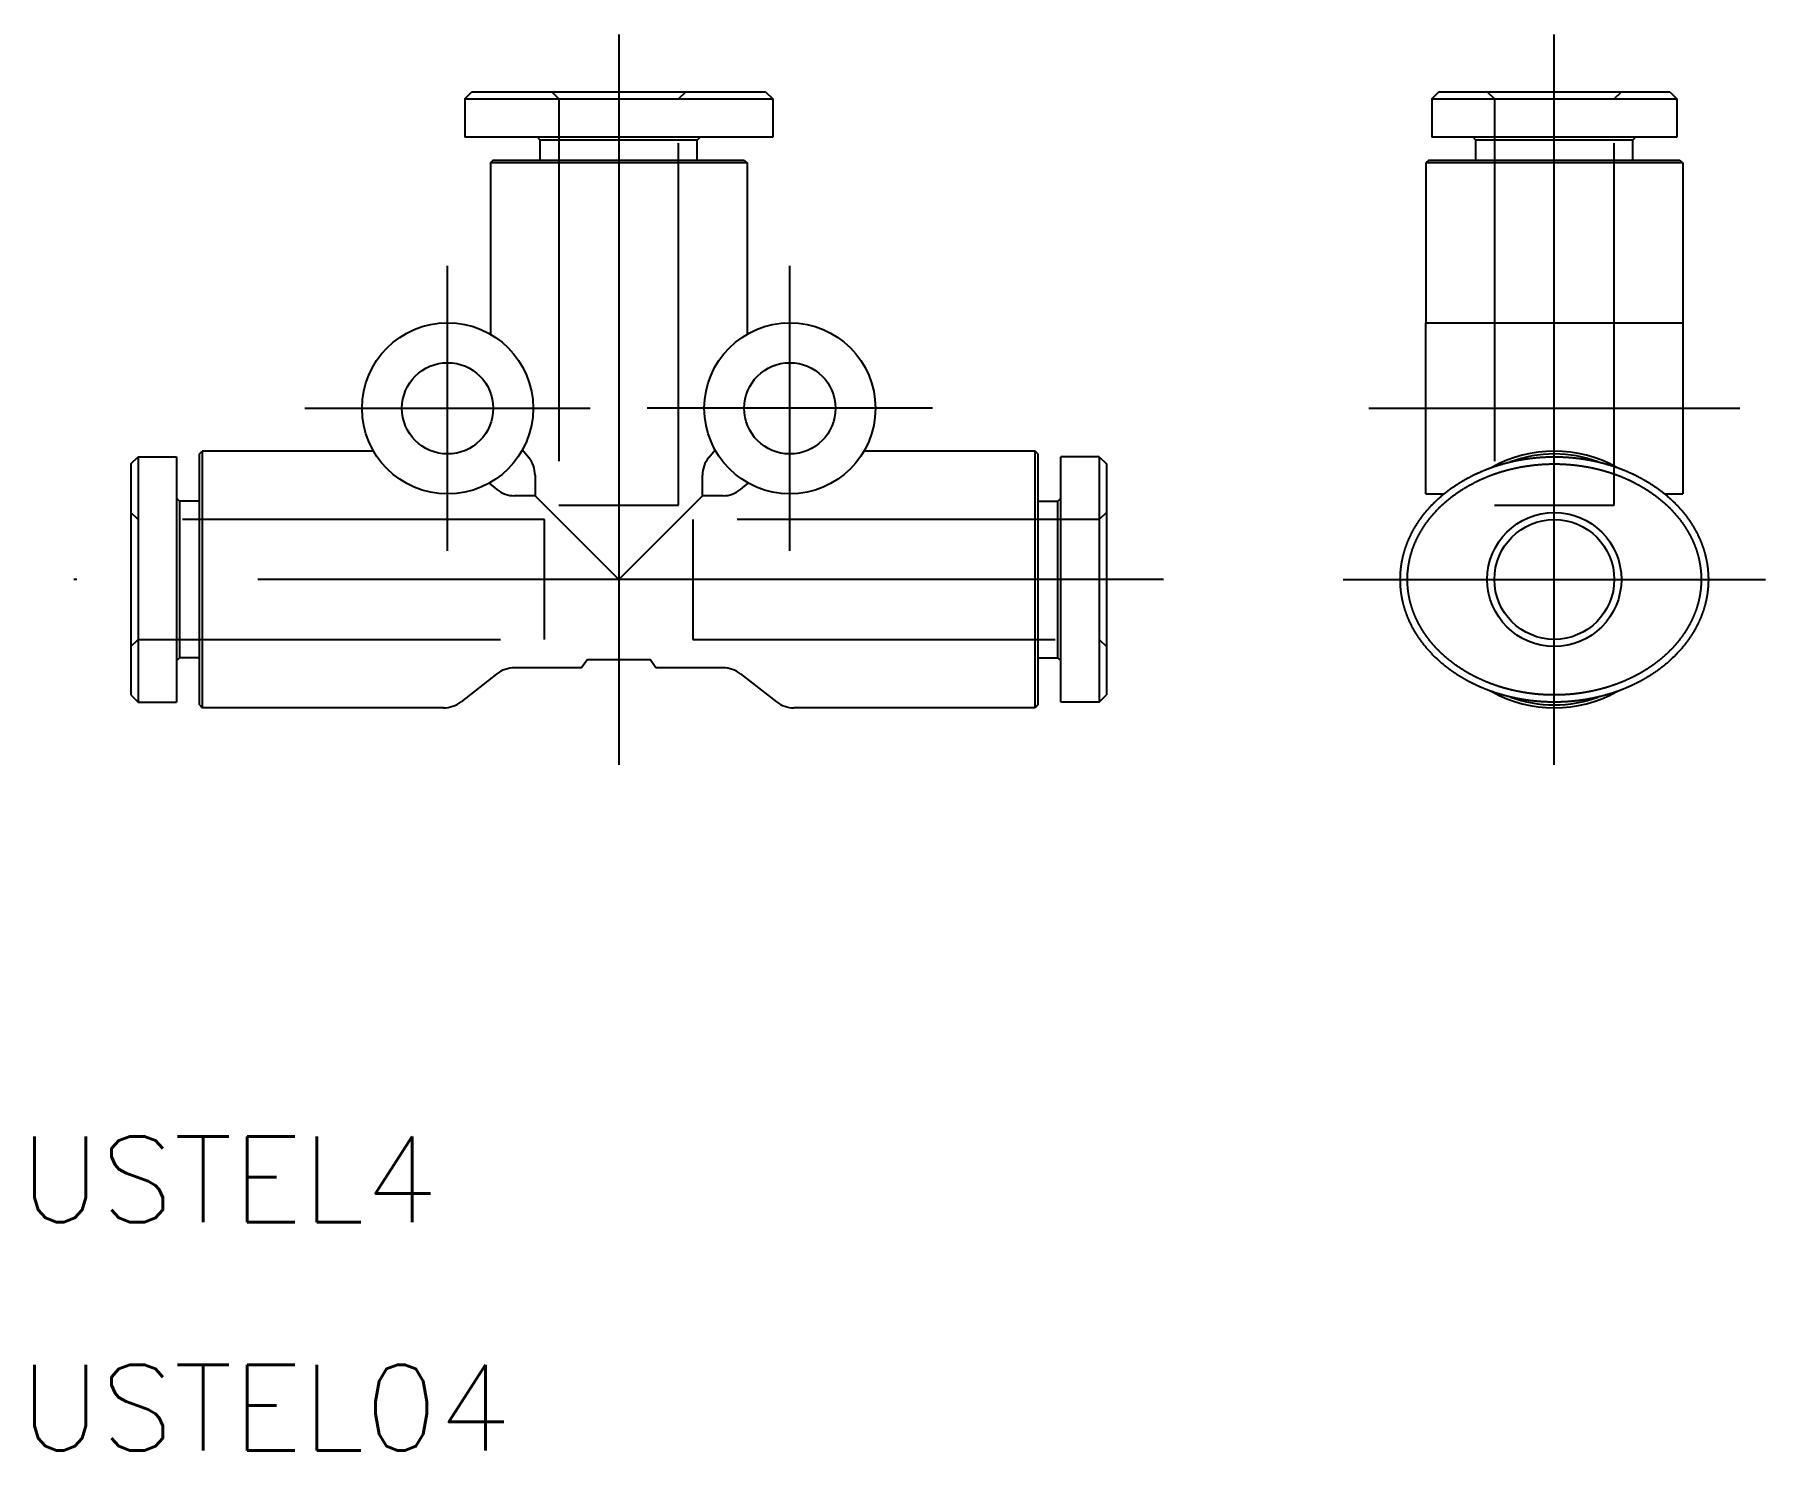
# Model space of a CAD drawing. Extents: x -20.5 to 40.2, y -30.5 to 19.1.
import ezdxf

# ---------------------------------------------------------------- set-up
doc = ezdxf.new("R2010")
doc.units = 0
doc.linetypes.add('CENTER', pattern=[50.8, 31.75, -6.35, 6.35, -6.35])
doc.linetypes.add('DASHED', pattern=[19.05, 12.7, -6.35])
doc.layers.get('0').update_dxf_attribs({"linetype": 'CONTINUOUS'})
doc.layers.add('CENTER', color=1, linetype='CENTER')
doc.styles.get("Standard").update_dxf_attribs({"font": 'txt.shx', "height": 3, "bigfont": 'bigfont.shx'})

msp = doc.modelspace()

# ---------------------------------------------------------------- texts
at = {"color": 7, "linetype": 'CONTINUOUS'}
for s, p in [('USTEL4', (-20.994, -22.525)), ('USTEL04', (-20.994, -30.53))]:
    msp.add_text(s, height=3, dxfattribs=at).set_placement(p)

# ---------------------------------------------------------------- linework, layer by layer
at = {"color": 7, "linetype": 'CONTINUOUS'}
for p, q in [((-5.4, 16.85), (-5.15, 17.1)), ((-5.15, 17.1), (5.15, 17.1)), ((5.15, 17.1), (5.4, 16.85)), ((28.503, 16.85), (28.753, 17.1)), ((28.753, 17.1), (36.853, 17.1)), ((36.853, 17.1), (37.103, 16.85)), ((-5.4, 16.85), (5.4, 16.85)), ((-5.4, 16.85), (-5.4, 15.5)), ((5.4, 16.85), (5.4, 15.5)), ((28.503, 16.85), (37.103, 16.85)), ((28.503, 16.85), (28.503, 15.5)), ((37.103, 16.85), (37.103, 15.5)), ((5.4, 15.5), (-5.4, 15.5)), ((-2.75, 15.4), (-2.85, 15.5)), ((2.75, 15.4), (-2.75, 15.4)), ((-2.75, 14.7), (-2.75, 15.4)), ((2.75, 15.4), (2.85, 15.5)), ((2.75, 14.7), (2.75, 15.4)), ((37.103, 15.5), (28.503, 15.5)), ((30.053, 15.4), (29.953, 15.5)), ((35.553, 15.4), (30.053, 15.4)), ((30.053, 14.7), (30.053, 15.4)), ((35.553, 15.4), (35.653, 15.5)), ((35.553, 14.7), (35.553, 15.4)), ((-4.4, 14.7), (-4.5, 14.6)), ((4.5, 14.6), (-4.5, 14.6)), ((-4.5, 14.6), (-4.5, 8.598)), ((-4.4, 14.7), (4.4, 14.7)), ((4.4, 14.7), (4.5, 14.6)), ((4.5, 14.6), (4.5, 8.598)), ((28.403, 14.7), (28.303, 14.6)), ((37.303, 14.6), (28.303, 14.6)), ((28.303, 14.6), (28.303, 9)), ((28.403, 14.7), (37.203, 14.7)), ((37.203, 14.7), (37.303, 14.6)), ((37.303, 14.6), (37.303, 9)), ((28.303, 9), (37.303, 9)), ((28.303, 3), (28.303, 9)), ((37.303, 9), (37.303, 3)), ((-17.1, 4.05), (-16.85, 4.3)), ((-16.85, 4.3), (-16.85, -4.3)), ((-16.85, 4.3), (-15.5, 4.3)), ((-15.5, 4.3), (-15.5, -4.3)), ((-14.7, 4.4), (-14.6, 4.5)), ((-14.7, -4.4), (-14.7, 4.4)), ((-14.6, 4.5), (-14.6, -4.5)), ((-8.598, 4.5), (-14.6, 4.5)), ((-3.378, 4.543), (-3.156, 4.271)), ((3.156, 4.271), (3.378, 4.543)), ((14.6, 4.5), (8.598, 4.5)), ((14.6, -4.5), (14.6, 4.5)), ((14.7, 4.4), (14.6, 4.5)), ((14.7, 4.4), (14.7, -4.4)), ((15.5, -4.3), (15.5, 4.3)), ((16.85, 4.3), (15.5, 4.3)), ((16.85, 4.3), (16.85, -4.3)), ((16.85, 4.3), (17.1, 4.05)), ((-17.1, 4.05), (-17.1, -4.05)), ((-2.934, 3.657), (-2.934, 2.934)), ((2.934, 2.934), (2.934, 3.657)), ((17.1, 4.05), (17.1, -4.05)), ((-4.543, 3.378), (-4.271, 3.156)), ((4.271, 3.156), (4.543, 3.378)), ((-15.4, 2.75), (-15.5, 2.85)), ((-15.4, 2.75), (-15.4, -2.75)), ((-14.7, 2.75), (-15.4, 2.75)), ((-2.934, 2.934), (-3.657, 2.934)), ((-2.934, 2.934), (0, 0)), ((0, 0), (2.934, 2.934)), ((3.657, 2.934), (2.934, 2.934)), ((14.7, 2.75), (15.4, 2.75)), ((15.4, 2.75), (15.5, 2.85)), ((15.4, -2.75), (15.4, 2.75)), ((28.303, 3), (28.934, 3)), ((36.672, 3), (37.303, 3)), ((-15.4, -2.75), (-15.5, -2.85)), ((-14.7, -2.75), (-15.4, -2.75)), ((-1.1, -2.8), (-1.3, -3.1)), ((-1.1, -2.8), (1.1, -2.8)), ((1.3, -3.1), (1.1, -2.8)), ((14.7, -2.75), (15.4, -2.75)), ((15.4, -2.75), (15.5, -2.85)), ((-4.271, -3.311), (-5.529, -4.289)), ((-1.3, -3.1), (-3.657, -3.1)), ((3.657, -3.1), (1.3, -3.1)), ((4.271, -3.311), (5.529, -4.289)), ((-17.1, -4.05), (-16.85, -4.3)), ((16.85, -4.3), (17.1, -4.05)), ((-16.85, -4.3), (-15.5, -4.3)), ((-14.7, -4.4), (-14.6, -4.5)), ((-6.143, -4.5), (-14.6, -4.5)), ((14.6, -4.5), (6.143, -4.5)), ((14.7, -4.4), (14.6, -4.5)), ((16.85, -4.3), (15.5, -4.3))]:
    msp.add_line(p, q, dxfattribs=at)
at = {"color": 3, "linetype": 'DASHED'}
for p, q in [((-2.35, 17.1), (-2.1, 16.85)), ((2.1, 16.85), (2.35, 17.1)), ((30.453, 17.1), (30.703, 16.85)), ((34.903, 16.85), (35.153, 17.1)), ((-2.1, 16.85), (-2.1, 2.6)), ((2.1, 2.6), (2.1, 16.85)), ((30.703, 16.85), (30.703, 2.6)), ((34.903, 2.6), (34.903, 16.85)), ((-2.1, 2.6), (2.1, 2.6)), ((30.703, 2.6), (34.903, 2.6)), ((-16.85, 2.1), (-17.1, 2.35)), ((-2.6, 2.1), (-16.85, 2.1)), ((-2.6, -2.1), (-2.6, 2.1)), ((2.6, 2.1), (2.6, -2.1)), ((16.85, 2.1), (2.6, 2.1)), ((17.1, 2.35), (16.85, 2.1)), ((-17.1, -2.35), (-16.85, -2.1)), ((-16.85, -2.1), (-2.6, -2.1)), ((2.6, -2.1), (16.85, -2.1)), ((16.85, -2.1), (17.1, -2.35))]:
    msp.add_line(p, q, dxfattribs=at)
at = {"color": 7}
for points in [[(32.803, 4.3, 0), (32.814, 4.3, 0), (32.825, 4.3, 0), (32.836, 4.3, 0), (32.847, 4.3, 0), (32.858, 4.3, 0), (32.869, 4.3, 0), (32.88, 4.3, 0), (32.891, 4.299, 0), (32.902, 4.299, 0), (32.913, 4.299, 0), (32.924, 4.299, 0), (32.935, 4.299, 0), (32.946, 4.299, 0), (32.957, 4.298, 0), (32.968, 4.298, 0), (32.979, 4.298, 0), (32.99, 4.298, 0), (33.001, 4.297, 0), (33.012, 4.297, 0), (33.023, 4.297, 0), (33.034, 4.296, 0), (33.045, 4.296, 0), (33.056, 4.296, 0), (33.067, 4.295, 0), (33.078, 4.295, 0), (33.089, 4.294, 0), (33.1, 4.294, 0), (33.111, 4.293, 0), (33.122, 4.293, 0), (33.133, 4.292, 0), (33.144, 4.292, 0), (33.155, 4.291, 0), (33.166, 4.291, 0), (33.178, 4.29, 0), (33.189, 4.289, 0), (33.2, 4.289, 0), (33.211, 4.288, 0), (33.222, 4.287, 0), (33.233, 4.287, 0), (33.245, 4.286, 0), (33.256, 4.285, 0), (33.267, 4.284, 0), (33.279, 4.283, 0), (33.29, 4.283, 0), (33.301, 4.282, 0), (33.313, 4.281, 0), (33.324, 4.28, 0), (33.336, 4.279, 0), (33.347, 4.278, 0), (33.359, 4.277, 0), (33.37, 4.276, 0), (33.382, 4.275, 0), (33.394, 4.274, 0), (33.405, 4.273, 0), (33.417, 4.272, 0), (33.429, 4.271, 0), (33.441, 4.27, 0), (33.452, 4.269, 0), (33.464, 4.268, 0), (33.476, 4.266, 0), (33.488, 4.265, 0), (33.5, 4.264, 0), (33.512, 4.263, 0), (33.524, 4.261, 0), (33.536, 4.26, 0), (33.548, 4.259, 0), (33.56, 4.257, 0), (33.573, 4.256, 0), (33.585, 4.255, 0), (33.597, 4.253, 0), (33.61, 4.252, 0), (33.622, 4.25, 0), (33.635, 4.249, 0), (33.647, 4.247, 0), (33.66, 4.246, 0), (33.673, 4.244, 0), (33.685, 4.242, 0), (33.698, 4.241, 0), (33.711, 4.239, 0), (33.724, 4.237, 0), (33.737, 4.235, 0), (33.75, 4.233, 0), (33.763, 4.232, 0), (33.776, 4.23, 0), (33.789, 4.228, 0), (33.803, 4.226, 0), (33.816, 4.224, 0), (33.829, 4.222, 0), (33.843, 4.22, 0), (33.856, 4.217, 0), (33.87, 4.215, 0), (33.883, 4.213, 0), (33.897, 4.211, 0), (33.911, 4.209, 0), (33.925, 4.206, 0), (33.939, 4.204, 0), (33.953, 4.201, 0), (33.967, 4.199, 0), (33.981, 4.197, 0), (33.995, 4.194, 0), (34.009, 4.191, 0), (34.023, 4.189, 0), (34.038, 4.186, 0), (34.052, 4.183, 0), (34.066, 4.181, 0), (34.081, 4.178, 0), (34.095, 4.175, 0), (34.11, 4.172, 0), (34.124, 4.169, 0), (34.139, 4.166, 0), (34.154, 4.163, 0), (34.168, 4.16, 0), (34.183, 4.157, 0), (34.198, 4.154, 0), (34.213, 4.151, 0), (34.228, 4.148, 0), (34.243, 4.144, 0), (34.258, 4.141, 0), (34.273, 4.138, 0), (34.288, 4.134, 0), (34.303, 4.131, 0), (34.318, 4.127, 0), (34.333, 4.124, 0), (34.348, 4.12, 0), (34.364, 4.117, 0), (34.379, 4.113, 0), (34.394, 4.109, 0), (34.41, 4.105, 0), (34.425, 4.101, 0), (34.441, 4.098, 0), (34.456, 4.094, 0), (34.471, 4.09, 0), (34.487, 4.086, 0), (34.503, 4.081, 0), (34.518, 4.077, 0), (34.534, 4.073, 0), (34.55, 4.069, 0), (34.565, 4.065, 0), (34.581, 4.06, 0), (34.597, 4.056, 0), (34.612, 4.051, 0), (34.628, 4.047, 0), (34.644, 4.042, 0), (34.66, 4.038, 0), (34.676, 4.033, 0), (34.692, 4.028, 0), (34.708, 4.024, 0), (34.724, 4.019, 0), (34.739, 4.014, 0), (34.755, 4.009, 0), (34.772, 4.004, 0), (34.788, 3.999, 0), (34.804, 3.994, 0), (34.82, 3.989, 0), (34.836, 3.983, 0), (34.852, 3.978, 0), (34.868, 3.973, 0), (34.884, 3.968, 0), (34.901, 3.962, 0), (34.917, 3.957, 0), (34.933, 3.951, 0), (34.949, 3.946, 0), (34.965, 3.94, 0), (34.982, 3.934, 0), (34.998, 3.929, 0), (35.014, 3.923, 0), (35.031, 3.917, 0), (35.047, 3.911, 0), (35.063, 3.905, 0), (35.08, 3.899, 0), (35.096, 3.893, 0), (35.112, 3.887, 0), (35.129, 3.881, 0), (35.145, 3.874, 0), (35.162, 3.868, 0), (35.178, 3.862, 0), (35.194, 3.855, 0), (35.211, 3.849, 0), (35.227, 3.842, 0), (35.244, 3.835, 0), (35.26, 3.829, 0), (35.277, 3.822, 0), (35.293, 3.815, 0), (35.31, 3.808, 0), (35.326, 3.802, 0), (35.343, 3.795, 0), (35.359, 3.788, 0), (35.376, 3.78, 0), (35.392, 3.773, 0), (35.409, 3.766, 0), (35.425, 3.759, 0), (35.442, 3.752, 0), (35.458, 3.744, 0), (35.475, 3.737, 0), (35.491, 3.729, 0), (35.508, 3.722, 0), (35.524, 3.714, 0), (35.541, 3.706, 0), (35.557, 3.699, 0), (35.574, 3.691, 0), (35.59, 3.683, 0), (35.607, 3.675, 0), (35.623, 3.667, 0), (35.64, 3.659, 0), (35.656, 3.651, 0), (35.673, 3.642, 0), (35.689, 3.634, 0), (35.706, 3.626, 0), (35.722, 3.617, 0), (35.739, 3.609, 0), (35.755, 3.601, 0), (35.772, 3.592, 0), (35.788, 3.583, 0), (35.804, 3.575, 0), (35.821, 3.566, 0), (35.837, 3.557, 0), (35.854, 3.548, 0), (35.87, 3.539, 0), (35.886, 3.53, 0), (35.903, 3.521, 0), (35.919, 3.512, 0), (35.935, 3.503, 0), (35.952, 3.493, 0), (35.968, 3.484, 0), (35.984, 3.474, 0), (36.001, 3.465, 0), (36.017, 3.455, 0), (36.033, 3.446, 0), (36.049, 3.436, 0), (36.065, 3.426, 0), (36.081, 3.417, 0), (36.098, 3.407, 0), (36.114, 3.397, 0), (36.13, 3.387, 0), (36.146, 3.377, 0), (36.162, 3.367, 0), (36.178, 3.357, 0), (36.194, 3.346, 0), (36.21, 3.336, 0), (36.226, 3.326, 0), (36.242, 3.315, 0), (36.257, 3.305, 0), (36.273, 3.294, 0), (36.289, 3.284, 0), (36.305, 3.273, 0), (36.321, 3.262, 0), (36.336, 3.252, 0), (36.352, 3.241, 0), (36.367, 3.23, 0), (36.383, 3.219, 0), (36.399, 3.208, 0), (36.414, 3.197, 0), (36.43, 3.186, 0), (36.445, 3.174, 0), (36.461, 3.163, 0), (36.476, 3.152, 0), (36.491, 3.14, 0), (36.507, 3.129, 0), (36.522, 3.118, 0), (36.537, 3.106, 0), (36.552, 3.094, 0), (36.567, 3.083, 0), (36.583, 3.071, 0), (36.597, 3.059, 0), (36.612, 3.047, 0), (36.627, 3.036, 0), (36.642, 3.024, 0), (36.657, 3.012, 0), (36.672, 3, 0), (36.687, 2.987, 0), (36.702, 2.975, 0), (36.716, 2.963, 0), (36.731, 2.951, 0), (36.745, 2.938, 0), (36.76, 2.926, 0), (36.775, 2.914, 0), (36.789, 2.901, 0), (36.803, 2.888, 0), (36.818, 2.876, 0), (36.832, 2.863, 0), (36.846, 2.85, 0), (36.86, 2.838, 0), (36.874, 2.825, 0), (36.889, 2.812, 0), (36.902, 2.799, 0), (36.916, 2.786, 0), (36.93, 2.773, 0), (36.944, 2.76, 0), (36.958, 2.747, 0), (36.971, 2.733, 0), (36.985, 2.72, 0), (36.999, 2.707, 0), (37.012, 2.694, 0), (37.026, 2.68, 0), (37.039, 2.667, 0), (37.052, 2.653, 0), (37.066, 2.64, 0), (37.079, 2.626, 0), (37.092, 2.612, 0), (37.105, 2.599, 0), (37.118, 2.585, 0), (37.131, 2.571, 0), (37.144, 2.558, 0), (37.157, 2.544, 0), (37.169, 2.53, 0), (37.182, 2.516, 0), (37.195, 2.502, 0), (37.207, 2.488, 0), (37.22, 2.474, 0), (37.232, 2.46, 0), (37.245, 2.445, 0), (37.257, 2.431, 0), (37.269, 2.417, 0), (37.281, 2.403, 0), (37.293, 2.388, 0), (37.305, 2.374, 0), (37.317, 2.36, 0), (37.329, 2.345, 0), (37.341, 2.331, 0), (37.352, 2.316, 0), (37.364, 2.302, 0), (37.376, 2.287, 0), (37.387, 2.273, 0), (37.398, 2.258, 0), (37.41, 2.243, 0), (37.421, 2.228, 0), (37.432, 2.214, 0), (37.444, 2.199, 0), (37.455, 2.184, 0), (37.465, 2.169, 0), (37.476, 2.154, 0), (37.487, 2.139, 0), (37.498, 2.124, 0), (37.509, 2.109, 0), (37.519, 2.094, 0), (37.53, 2.079, 0), (37.54, 2.064, 0), (37.55, 2.049, 0), (37.561, 2.034, 0), (37.571, 2.019, 0), (37.581, 2.004, 0), (37.591, 1.988, 0), (37.601, 1.973, 0), (37.611, 1.958, 0), (37.621, 1.943, 0), (37.63, 1.927, 0), (37.64, 1.912, 0), (37.65, 1.896, 0), (37.659, 1.881, 0), (37.668, 1.866, 0), (37.678, 1.85, 0), (37.687, 1.835, 0), (37.696, 1.819, 0), (37.705, 1.804, 0), (37.714, 1.788, 0), (37.723, 1.772, 0), (37.732, 1.757, 0), (37.741, 1.741, 0), (37.749, 1.725, 0), (37.758, 1.71, 0), (37.766, 1.694, 0), (37.775, 1.678, 0), (37.783, 1.662, 0), (37.791, 1.647, 0), (37.8, 1.631, 0), (37.808, 1.615, 0), (37.816, 1.599, 0), (37.824, 1.583, 0), (37.831, 1.567, 0), (37.839, 1.551, 0), (37.847, 1.535, 0), (37.855, 1.519, 0), (37.862, 1.503, 0), (37.87, 1.487, 0), (37.877, 1.471, 0), (37.884, 1.455, 0), (37.892, 1.439, 0), (37.899, 1.423, 0), (37.906, 1.407, 0), (37.913, 1.391, 0), (37.92, 1.375, 0), (37.926, 1.359, 0), (37.933, 1.342, 0), (37.94, 1.326, 0), (37.946, 1.31, 0), (37.953, 1.294, 0), (37.959, 1.277, 0), (37.965, 1.261, 0), (37.972, 1.245, 0), (37.978, 1.229, 0), (37.984, 1.212, 0), (37.99, 1.196, 0), (37.996, 1.18, 0), (38.002, 1.163, 0), (38.007, 1.147, 0), (38.013, 1.13, 0), (38.019, 1.114, 0), (38.024, 1.098, 0), (38.03, 1.081, 0), (38.035, 1.065, 0), (38.04, 1.048, 0), (38.045, 1.032, 0), (38.05, 1.015, 0), (38.055, 0.999, 0), (38.06, 0.982, 0), (38.065, 0.966, 0), (38.07, 0.949, 0), (38.075, 0.933, 0), (38.079, 0.916, 0), (38.084, 0.9, 0), (38.088, 0.883, 0), (38.092, 0.866, 0), (38.096, 0.85, 0), (38.101, 0.833, 0), (38.105, 0.817, 0), (38.109, 0.8, 0), (38.113, 0.783, 0), (38.117, 0.767, 0), (38.12, 0.75, 0), (38.124, 0.734, 0), (38.127, 0.717, 0), (38.131, 0.7, 0), (38.134, 0.683, 0), (38.138, 0.667, 0), (38.141, 0.65, 0), (38.144, 0.633, 0), (38.147, 0.617, 0), (38.15, 0.6, 0), (38.153, 0.583, 0), (38.156, 0.567, 0), (38.159, 0.55, 0), (38.161, 0.533, 0), (38.164, 0.516, 0), (38.166, 0.5, 0), (38.169, 0.483, 0), (38.171, 0.466, 0), (38.173, 0.449, 0), (38.176, 0.433, 0), (38.178, 0.416, 0), (38.18, 0.399, 0), (38.182, 0.382, 0), (38.184, 0.365, 0), (38.185, 0.349, 0), (38.187, 0.332, 0), (38.188, 0.315, 0), (38.19, 0.298, 0), (38.191, 0.282, 0), (38.193, 0.265, 0), (38.194, 0.248, 0), (38.195, 0.231, 0), (38.196, 0.214, 0), (38.197, 0.198, 0), (38.198, 0.181, 0), (38.199, 0.164, 0), (38.2, 0.147, 0), (38.201, 0.13, 0), (38.201, 0.113, 0), (38.202, 0.097, 0), (38.202, 0.08, 0), (38.203, 0.063, 0), (38.203, 0.046, 0), (38.203, 0.029, 0), (38.203, 0.013, 0), (38.203, -0.004, 0), (38.203, -0.021, 0), (38.203, -0.038, 0), (38.203, -0.055, 0), (38.202, -0.071, 0), (38.202, -0.088, 0), (38.201, -0.105, 0), (38.201, -0.122, 0), (38.2, -0.139, 0), (38.2, -0.156, 0), (38.199, -0.172, 0), (38.198, -0.189, 0), (38.197, -0.206, 0), (38.196, -0.223, 0), (38.195, -0.24, 0), (38.193, -0.256, 0), (38.192, -0.273, 0), (38.191, -0.29, 0), (38.189, -0.307, 0), (38.188, -0.323, 0), (38.186, -0.34, 0), (38.184, -0.357, 0), (38.182, -0.374, 0), (38.181, -0.39, 0), (38.179, -0.407, 0), (38.177, -0.424, 0), (38.175, -0.441, 0), (38.172, -0.457, 0), (38.17, -0.474, 0), (38.168, -0.491, 0), (38.165, -0.507, 0), (38.163, -0.524, 0), (38.16, -0.541, 0), (38.157, -0.557, 0), (38.155, -0.574, 0), (38.152, -0.591, 0), (38.149, -0.607, 0), (38.146, -0.624, 0), (38.143, -0.64, 0), (38.14, -0.657, 0), (38.136, -0.674, 0), (38.133, -0.69, 0), (38.13, -0.707, 0), (38.126, -0.723, 0), (38.123, -0.74, 0), (38.119, -0.756, 0), (38.115, -0.773, 0), (38.111, -0.789, 0), (38.107, -0.805, 0), (38.103, -0.822, 0), (38.099, -0.838, 0), (38.095, -0.855, 0), (38.091, -0.871, 0), (38.087, -0.887, 0), (38.082, -0.904, 0), (38.078, -0.92, 0), (38.074, -0.936, 0), (38.069, -0.953, 0), (38.064, -0.969, 0), (38.059, -0.985, 0), (38.055, -1.001, 0), (38.05, -1.018, 0), (38.045, -1.034, 0), (38.04, -1.05, 0), (38.035, -1.066, 0), (38.029, -1.082, 0), (38.024, -1.098, 0), (38.019, -1.114, 0), (38.013, -1.13, 0), (38.008, -1.146, 0), (38.002, -1.162, 0), (37.996, -1.178, 0), (37.991, -1.194, 0), (37.985, -1.21, 0), (37.979, -1.226, 0), (37.973, -1.242, 0), (37.967, -1.258, 0), (37.961, -1.273, 0), (37.955, -1.289, 0), (37.948, -1.305, 0), (37.942, -1.321, 0), (37.936, -1.336, 0), (37.929, -1.352, 0), (37.923, -1.367, 0), (37.916, -1.383, 0), (37.909, -1.399, 0), (37.903, -1.414, 0), (37.896, -1.43, 0), (37.889, -1.445, 0), (37.882, -1.46, 0), (37.875, -1.476, 0), (37.868, -1.491, 0), (37.861, -1.507, 0), (37.853, -1.522, 0), (37.846, -1.537, 0), (37.839, -1.552, 0), (37.831, -1.567, 0), (37.824, -1.583, 0), (37.816, -1.598, 0), (37.809, -1.613, 0), (37.801, -1.628, 0), (37.793, -1.643, 0), (37.785, -1.658, 0), (37.778, -1.673, 0), (37.77, -1.688, 0), (37.762, -1.703, 0), (37.754, -1.717, 0), (37.745, -1.732, 0), (37.737, -1.747, 0), (37.729, -1.762, 0), (37.721, -1.776, 0), (37.712, -1.791, 0), (37.704, -1.805, 0), (37.696, -1.82, 0), (37.687, -1.835, 0), (37.678, -1.849, 0), (37.67, -1.863, 0), (37.661, -1.878, 0), (37.652, -1.892, 0), (37.643, -1.906, 0), (37.635, -1.921, 0), (37.626, -1.935, 0), (37.617, -1.949, 0), (37.608, -1.963, 0), (37.598, -1.977, 0), (37.589, -1.991, 0), (37.58, -2.005, 0), (37.571, -2.019, 0), (37.561, -2.033, 0), (37.552, -2.047, 0), (37.543, -2.061, 0), (37.533, -2.074, 0), (37.524, -2.088, 0), (37.514, -2.102, 0), (37.504, -2.115, 0), (37.495, -2.129, 0), (37.485, -2.143, 0), (37.475, -2.156, 0), (37.465, -2.17, 0), (37.456, -2.183, 0), (37.446, -2.196, 0), (37.436, -2.21, 0), (37.426, -2.223, 0), (37.416, -2.236, 0), (37.405, -2.249, 0), (37.395, -2.263, 0), (37.385, -2.276, 0), (37.375, -2.289, 0), (37.364, -2.302, 0), (37.354, -2.315, 0), (37.344, -2.328, 0), (37.333, -2.34, 0), (37.323, -2.353, 0), (37.312, -2.366, 0), (37.301, -2.379, 0), (37.291, -2.392, 0), (37.28, -2.404, 0), (37.269, -2.417, 0), (37.259, -2.429, 0), (37.248, -2.442, 0), (37.237, -2.454, 0), (37.226, -2.467, 0), (37.215, -2.479, 0), (37.204, -2.492, 0), (37.193, -2.504, 0), (37.182, -2.516, 0), (37.171, -2.528, 0), (37.16, -2.541, 0), (37.148, -2.553, 0), (37.137, -2.565, 0), (37.126, -2.577, 0), (37.115, -2.589, 0), (37.103, -2.601, 0), (37.092, -2.613, 0), (37.08, -2.625, 0), (37.069, -2.637, 0), (37.057, -2.648, 0), (37.046, -2.66, 0), (37.034, -2.672, 0), (37.023, -2.683, 0), (37.011, -2.695, 0), (36.999, -2.707, 0), (36.987, -2.718, 0), (36.976, -2.73, 0), (36.964, -2.741, 0), (36.952, -2.752, 0), (36.94, -2.764, 0), (36.928, -2.775, 0), (36.916, -2.786, 0), (36.904, -2.798, 0), (36.892, -2.809, 0), (36.88, -2.82, 0), (36.868, -2.831, 0), (36.855, -2.842, 0), (36.843, -2.853, 0), (36.831, -2.864, 0), (36.819, -2.875, 0), (36.806, -2.886, 0), (36.794, -2.897, 0), (36.782, -2.907, 0), (36.769, -2.918, 0), (36.757, -2.929, 0), (36.744, -2.94, 0), (36.732, -2.95, 0), (36.719, -2.961, 0), (36.706, -2.971, 0), (36.694, -2.982, 0), (36.681, -2.992, 0), (36.668, -3.003, 0), (36.656, -3.013, 0), (36.643, -3.023, 0), (36.63, -3.034, 0), (36.617, -3.044, 0), (36.604, -3.054, 0), (36.591, -3.064, 0), (36.578, -3.074, 0), (36.566, -3.084, 0), (36.553, -3.095, 0), (36.539, -3.105, 0), (36.526, -3.114, 0), (36.513, -3.124, 0), (36.5, -3.134, 0), (36.487, -3.144, 0), (36.474, -3.154, 0), (36.461, -3.164, 0), (36.447, -3.173, 0), (36.434, -3.183, 0), (36.421, -3.192, 0), (36.407, -3.202, 0), (36.394, -3.212, 0), (36.38, -3.221, 0), (36.367, -3.23, 0), (36.354, -3.24, 0), (36.34, -3.249, 0), (36.327, -3.258, 0), (36.313, -3.268, 0), (36.3, -3.277, 0), (36.286, -3.286, 0), (36.272, -3.295, 0), (36.258, -3.304, 0), (36.245, -3.313, 0), (36.231, -3.322, 0), (36.217, -3.331, 0), (36.204, -3.34, 0), (36.19, -3.349, 0), (36.176, -3.358, 0), (36.162, -3.367, 0), (36.148, -3.376, 0), (36.134, -3.384, 0), (36.12, -3.393, 0), (36.106, -3.402, 0), (36.093, -3.41, 0), (36.078, -3.419, 0), (36.064, -3.427, 0), (36.05, -3.436, 0), (36.036, -3.444, 0), (36.022, -3.452, 0), (36.008, -3.461, 0), (35.994, -3.469, 0), (35.98, -3.477, 0), (35.965, -3.485, 0), (35.951, -3.494, 0), (35.937, -3.502, 0), (35.923, -3.51, 0), (35.908, -3.518, 0), (35.894, -3.526, 0), (35.88, -3.534, 0), (35.866, -3.542, 0), (35.851, -3.549, 0), (35.837, -3.557, 0), (35.822, -3.565, 0), (35.808, -3.573, 0), (35.794, -3.58, 0), (35.779, -3.588, 0), (35.764, -3.596, 0), (35.75, -3.603, 0), (35.736, -3.611, 0), (35.721, -3.618, 0), (35.706, -3.626, 0), (35.692, -3.633, 0), (35.677, -3.64, 0), (35.663, -3.648, 0), (35.648, -3.655, 0), (35.633, -3.662, 0), (35.618, -3.669, 0), (35.604, -3.676, 0), (35.589, -3.684, 0), (35.574, -3.691, 0), (35.56, -3.698, 0), (35.545, -3.705, 0), (35.53, -3.711, 0), (35.515, -3.718, 0), (35.5, -3.725, 0), (35.486, -3.732, 0), (35.471, -3.739, 0), (35.456, -3.745, 0), (35.441, -3.752, 0), (35.426, -3.759, 0), (35.411, -3.765, 0), (35.396, -3.772, 0), (35.381, -3.778, 0), (35.366, -3.785, 0), (35.351, -3.791, 0), (35.336, -3.798, 0), (35.321, -3.804, 0), (35.306, -3.81, 0), (35.291, -3.816, 0), (35.276, -3.823, 0), (35.261, -3.829, 0), (35.246, -3.835, 0), (35.231, -3.841, 0), (35.215, -3.847, 0), (35.2, -3.853, 0), (35.185, -3.859, 0), (35.17, -3.865, 0), (35.155, -3.871, 0), (35.14, -3.877, 0), (35.124, -3.882, 0), (35.109, -3.888, 0), (35.094, -3.894, 0), (35.079, -3.9, 0), (35.064, -3.905, 0), (35.048, -3.911, 0), (35.033, -3.916, 0), (35.018, -3.922, 0), (35.002, -3.927, 0), (34.987, -3.933, 0), (34.972, -3.938, 0), (34.956, -3.943, 0), (34.941, -3.949, 0), (34.926, -3.954, 0), (34.91, -3.959, 0), (34.895, -3.964, 0), (34.88, -3.969, 0), (34.864, -3.974, 0), (34.849, -3.98, 0), (34.833, -3.985, 0), (34.818, -3.99, 0), (34.802, -3.994, 0), (34.787, -3.999, 0), (34.772, -4.004, 0), (34.756, -4.009, 0), (34.74, -4.014, 0), (34.725, -4.018, 0), (34.709, -4.023, 0), (34.694, -4.028, 0), (34.678, -4.032, 0), (34.663, -4.037, 0), (34.647, -4.042, 0), (34.632, -4.046, 0), (34.616, -4.05, 0), (34.6, -4.055, 0), (34.585, -4.059, 0), (34.569, -4.064, 0), (34.554, -4.068, 0), (34.538, -4.072, 0), (34.522, -4.076, 0), (34.507, -4.08, 0), (34.491, -4.085, 0), (34.475, -4.089, 0), (34.46, -4.093, 0), (34.444, -4.097, 0), (34.428, -4.101, 0), (34.413, -4.105, 0), (34.397, -4.108, 0), (34.381, -4.112, 0), (34.365, -4.116, 0), (34.35, -4.12, 0), (34.334, -4.124, 0), (34.318, -4.127, 0), (34.302, -4.131, 0), (34.287, -4.135, 0), (34.271, -4.138, 0), (34.255, -4.142, 0), (34.239, -4.145, 0), (34.223, -4.149, 0), (34.208, -4.152, 0), (34.192, -4.155, 0), (34.176, -4.159, 0), (34.16, -4.162, 0), (34.144, -4.165, 0), (34.128, -4.169, 0), (34.112, -4.172, 0), (34.097, -4.175, 0), (34.081, -4.178, 0), (34.065, -4.181, 0), (34.049, -4.184, 0), (34.033, -4.187, 0), (34.017, -4.19, 0), (34.001, -4.193, 0), (33.985, -4.196, 0), (33.969, -4.199, 0), (33.953, -4.201, 0), (33.938, -4.204, 0), (33.922, -4.207, 0), (33.906, -4.209, 0), (33.89, -4.212, 0), (33.874, -4.215, 0), (33.858, -4.217, 0), (33.842, -4.22, 0), (33.826, -4.222, 0), (33.81, -4.225, 0), (33.794, -4.227, 0), (33.778, -4.229, 0), (33.762, -4.232, 0), (33.746, -4.234, 0), (33.73, -4.236, 0), (33.714, -4.238, 0), (33.698, -4.241, 0), (33.682, -4.243, 0), (33.666, -4.245, 0), (33.65, -4.247, 0), (33.634, -4.249, 0), (33.618, -4.251, 0), (33.602, -4.253, 0), (33.585, -4.255, 0), (33.569, -4.256, 0), (33.553, -4.258, 0), (33.537, -4.26, 0), (33.521, -4.262, 0), (33.505, -4.264, 0), (33.489, -4.265, 0), (33.473, -4.267, 0), (33.457, -4.268, 0), (33.441, -4.27, 0), (33.425, -4.271, 0), (33.408, -4.273, 0), (33.392, -4.274, 0), (33.376, -4.276, 0), (33.36, -4.277, 0), (33.344, -4.278, 0), (33.328, -4.28, 0), (33.312, -4.281, 0), (33.296, -4.282, 0), (33.28, -4.283, 0), (33.264, -4.284, 0), (33.247, -4.285, 0), (33.231, -4.286, 0), (33.215, -4.287, 0), (33.199, -4.288, 0), (33.183, -4.289, 0), (33.167, -4.29, 0), (33.151, -4.291, 0), (33.134, -4.292, 0), (33.118, -4.293, 0), (33.102, -4.293, 0), (33.086, -4.294, 0), (33.07, -4.295, 0), (33.054, -4.295, 0), (33.037, -4.296, 0), (33.021, -4.297, 0), (33.005, -4.297, 0), (32.989, -4.297, 0), (32.973, -4.298, 0), (32.957, -4.298, 0), (32.941, -4.299, 0), (32.924, -4.299, 0), (32.908, -4.299, 0), (32.892, -4.299, 0), (32.876, -4.3, 0), (32.86, -4.3, 0), (32.843, -4.3, 0), (32.827, -4.3, 0), (32.811, -4.3, 0), (32.795, -4.3, 0), (32.779, -4.3, 0), (32.763, -4.3, 0), (32.746, -4.3, 0), (32.73, -4.3, 0), (32.714, -4.299, 0), (32.698, -4.299, 0), (32.682, -4.299, 0), (32.666, -4.299, 0), (32.65, -4.298, 0), (32.633, -4.298, 0), (32.617, -4.297, 0), (32.601, -4.297, 0), (32.585, -4.297, 0), (32.569, -4.296, 0), (32.553, -4.295, 0), (32.536, -4.295, 0), (32.52, -4.294, 0), (32.504, -4.293, 0), (32.488, -4.293, 0), (32.472, -4.292, 0), (32.456, -4.291, 0), (32.44, -4.29, 0), (32.423, -4.289, 0), (32.407, -4.288, 0), (32.391, -4.287, 0), (32.375, -4.286, 0), (32.359, -4.285, 0), (32.343, -4.284, 0), (32.327, -4.283, 0), (32.31, -4.282, 0), (32.294, -4.281, 0), (32.278, -4.28, 0), (32.262, -4.278, 0), (32.246, -4.277, 0), (32.23, -4.276, 0), (32.214, -4.274, 0), (32.198, -4.273, 0), (32.181, -4.271, 0), (32.165, -4.27, 0), (32.149, -4.268, 0), (32.133, -4.267, 0), (32.117, -4.265, 0), (32.101, -4.264, 0), (32.085, -4.262, 0), (32.069, -4.26, 0), (32.053, -4.258, 0), (32.037, -4.256, 0), (32.021, -4.255, 0), (32.005, -4.253, 0), (31.989, -4.251, 0), (31.973, -4.249, 0), (31.956, -4.247, 0), (31.94, -4.245, 0), (31.924, -4.243, 0), (31.908, -4.241, 0), (31.892, -4.238, 0), (31.876, -4.236, 0), (31.86, -4.234, 0), (31.844, -4.232, 0), (31.828, -4.229, 0), (31.812, -4.227, 0), (31.796, -4.225, 0), (31.78, -4.222, 0), (31.764, -4.22, 0), (31.748, -4.217, 0), (31.732, -4.215, 0), (31.716, -4.212, 0), (31.701, -4.209, 0), (31.684, -4.207, 0), (31.669, -4.204, 0), (31.653, -4.201, 0), (31.637, -4.199, 0), (31.621, -4.196, 0), (31.605, -4.193, 0), (31.589, -4.19, 0), (31.573, -4.187, 0), (31.557, -4.184, 0), (31.541, -4.181, 0), (31.525, -4.178, 0), (31.509, -4.175, 0), (31.494, -4.172, 0), (31.478, -4.169, 0), (31.462, -4.165, 0), (31.446, -4.162, 0), (31.43, -4.159, 0), (31.414, -4.155, 0), (31.398, -4.152, 0), (31.383, -4.149, 0), (31.367, -4.145, 0), (31.351, -4.142, 0), (31.335, -4.138, 0), (31.32, -4.135, 0), (31.304, -4.131, 0), (31.288, -4.127, 0), (31.272, -4.124, 0), (31.256, -4.12, 0), (31.241, -4.116, 0), (31.225, -4.112, 0), (31.209, -4.108, 0), (31.194, -4.105, 0), (31.178, -4.101, 0), (31.162, -4.097, 0), (31.146, -4.093, 0), (31.131, -4.089, 0), (31.115, -4.085, 0), (31.099, -4.08, 0), (31.084, -4.076, 0), (31.068, -4.072, 0), (31.052, -4.068, 0), (31.037, -4.064, 0), (31.021, -4.059, 0), (31.006, -4.055, 0), (30.99, -4.05, 0), (30.974, -4.046, 0), (30.959, -4.041, 0), (30.943, -4.037, 0), (30.928, -4.032, 0), (30.912, -4.028, 0), (30.897, -4.023, 0), (30.881, -4.018, 0), (30.866, -4.014, 0), (30.85, -4.009, 0), (30.835, -4.004, 0), (30.819, -3.999, 0), (30.804, -3.994, 0), (30.788, -3.989, 0), (30.773, -3.985, 0), (30.757, -3.98, 0), (30.742, -3.974, 0), (30.727, -3.969, 0), (30.711, -3.964, 0), (30.696, -3.959, 0), (30.68, -3.954, 0), (30.665, -3.949, 0), (30.65, -3.943, 0), (30.634, -3.938, 0), (30.619, -3.933, 0), (30.604, -3.927, 0), (30.588, -3.922, 0), (30.573, -3.916, 0), (30.558, -3.911, 0), (30.542, -3.905, 0), (30.527, -3.899, 0), (30.512, -3.894, 0), (30.497, -3.888, 0), (30.482, -3.882, 0), (30.466, -3.877, 0), (30.451, -3.871, 0), (30.436, -3.865, 0), (30.421, -3.859, 0), (30.406, -3.853, 0), (30.39, -3.847, 0), (30.375, -3.841, 0), (30.36, -3.835, 0), (30.345, -3.829, 0), (30.33, -3.823, 0), (30.315, -3.816, 0), (30.3, -3.81, 0), (30.285, -3.804, 0), (30.27, -3.798, 0), (30.255, -3.791, 0), (30.24, -3.785, 0), (30.225, -3.778, 0), (30.21, -3.772, 0), (30.195, -3.765, 0), (30.18, -3.759, 0), (30.165, -3.752, 0), (30.15, -3.745, 0), (30.135, -3.739, 0), (30.121, -3.732, 0), (30.106, -3.725, 0), (30.091, -3.718, 0), (30.076, -3.711, 0), (30.061, -3.705, 0), (30.047, -3.698, 0), (30.032, -3.691, 0), (30.017, -3.684, 0), (30.002, -3.676, 0), (29.988, -3.669, 0), (29.973, -3.662, 0), (29.958, -3.655, 0), (29.944, -3.648, 0), (29.929, -3.64, 0), (29.914, -3.633, 0), (29.9, -3.626, 0), (29.885, -3.618, 0), (29.871, -3.611, 0), (29.856, -3.603, 0), (29.842, -3.596, 0), (29.827, -3.588, 0), (29.813, -3.58, 0), (29.798, -3.573, 0), (29.784, -3.565, 0), (29.769, -3.557, 0), (29.755, -3.55, 0), (29.741, -3.542, 0), (29.726, -3.534, 0), (29.712, -3.526, 0), (29.698, -3.518, 0), (29.683, -3.51, 0), (29.669, -3.502, 0), (29.655, -3.494, 0), (29.641, -3.485, 0), (29.626, -3.477, 0), (29.612, -3.469, 0), (29.598, -3.461, 0), (29.584, -3.452, 0), (29.57, -3.444, 0), (29.556, -3.436, 0), (29.542, -3.427, 0), (29.528, -3.419, 0), (29.514, -3.41, 0), (29.5, -3.402, 0), (29.486, -3.393, 0), (29.472, -3.384, 0), (29.458, -3.376, 0), (29.444, -3.367, 0), (29.43, -3.358, 0), (29.416, -3.349, 0), (29.402, -3.34, 0), (29.389, -3.331, 0), (29.375, -3.322, 0), (29.361, -3.313, 0), (29.348, -3.304, 0), (29.334, -3.295, 0), (29.32, -3.286, 0), (29.307, -3.277, 0), (29.293, -3.268, 0), (29.28, -3.259, 0), (29.266, -3.249, 0), (29.253, -3.24, 0), (29.239, -3.23, 0), (29.226, -3.221, 0), (29.212, -3.212, 0), (29.199, -3.202, 0), (29.186, -3.192, 0), (29.172, -3.183, 0), (29.159, -3.173, 0), (29.146, -3.164, 0), (29.132, -3.154, 0), (29.119, -3.144, 0), (29.106, -3.134, 0), (29.093, -3.124, 0), (29.08, -3.114, 0), (29.067, -3.105, 0), (29.054, -3.095, 0), (29.041, -3.084, 0), (29.028, -3.074, 0), (29.015, -3.064, 0), (29.002, -3.054, 0), (28.989, -3.044, 0), (28.976, -3.034, 0), (28.963, -3.023, 0), (28.951, -3.013, 0), (28.938, -3.003, 0), (28.925, -2.992, 0), (28.912, -2.982, 0), (28.9, -2.971, 0), (28.887, -2.961, 0), (28.875, -2.95, 0), (28.862, -2.94, 0), (28.849, -2.929, 0), (28.837, -2.918, 0), (28.825, -2.907, 0), (28.812, -2.897, 0), (28.8, -2.886, 0), (28.788, -2.875, 0), (28.775, -2.864, 0), (28.763, -2.853, 0), (28.751, -2.842, 0), (28.738, -2.831, 0), (28.726, -2.82, 0), (28.714, -2.809, 0), (28.702, -2.798, 0), (28.69, -2.786, 0), (28.678, -2.775, 0), (28.666, -2.764, 0), (28.654, -2.752, 0), (28.642, -2.741, 0), (28.631, -2.73, 0), (28.619, -2.718, 0), (28.607, -2.707, 0), (28.595, -2.695, 0), (28.584, -2.683, 0), (28.572, -2.672, 0), (28.56, -2.66, 0), (28.549, -2.648, 0), (28.537, -2.636, 0), (28.526, -2.625, 0), (28.514, -2.613, 0), (28.503, -2.601, 0), (28.491, -2.589, 0), (28.48, -2.577, 0), (28.469, -2.565, 0), (28.458, -2.553, 0), (28.446, -2.541, 0), (28.435, -2.528, 0), (28.424, -2.516, 0), (28.413, -2.504, 0), (28.402, -2.492, 0), (28.391, -2.479, 0), (28.38, -2.467, 0), (28.369, -2.454, 0), (28.358, -2.442, 0), (28.347, -2.429, 0), (28.337, -2.417, 0), (28.326, -2.404, 0), (28.315, -2.391, 0), (28.305, -2.379, 0), (28.294, -2.366, 0), (28.283, -2.353, 0), (28.273, -2.34, 0), (28.262, -2.328, 0), (28.252, -2.315, 0), (28.242, -2.302, 0), (28.231, -2.289, 0), (28.221, -2.276, 0), (28.211, -2.262, 0), (28.201, -2.249, 0), (28.191, -2.236, 0), (28.18, -2.223, 0), (28.171, -2.21, 0), (28.16, -2.196, 0), (28.151, -2.183, 0), (28.141, -2.169, 0), (28.131, -2.156, 0), (28.121, -2.143, 0), (28.111, -2.129, 0), (28.102, -2.115, 0), (28.092, -2.102, 0), (28.082, -2.088, 0), (28.073, -2.074, 0), (28.064, -2.061, 0), (28.054, -2.047, 0), (28.045, -2.033, 0), (28.035, -2.019, 0), (28.026, -2.005, 0), (28.017, -1.991, 0), (28.008, -1.977, 0), (27.999, -1.963, 0), (27.99, -1.949, 0), (27.981, -1.935, 0), (27.972, -1.921, 0), (27.963, -1.906, 0), (27.954, -1.892, 0), (27.945, -1.878, 0), (27.936, -1.863, 0), (27.928, -1.849, 0), (27.919, -1.835, 0), (27.911, -1.82, 0), (27.902, -1.805, 0), (27.894, -1.791, 0), (27.885, -1.776, 0), (27.877, -1.762, 0), (27.869, -1.747, 0), (27.861, -1.732, 0), (27.852, -1.717, 0), (27.844, -1.703, 0), (27.836, -1.688, 0), (27.828, -1.673, 0), (27.821, -1.658, 0), (27.813, -1.643, 0), (27.805, -1.628, 0), (27.797, -1.613, 0), (27.79, -1.598, 0), (27.782, -1.583, 0), (27.775, -1.567, 0), (27.767, -1.552, 0), (27.76, -1.537, 0), (27.753, -1.522, 0), (27.745, -1.507, 0), (27.738, -1.491, 0), (27.731, -1.476, 0), (27.724, -1.46, 0), (27.717, -1.445, 0), (27.71, -1.43, 0), (27.704, -1.414, 0), (27.697, -1.399, 0), (27.69, -1.383, 0), (27.684, -1.367, 0), (27.677, -1.352, 0), (27.671, -1.336, 0), (27.664, -1.32, 0), (27.658, -1.305, 0), (27.652, -1.289, 0), (27.645, -1.273, 0), (27.639, -1.258, 0), (27.633, -1.242, 0), (27.627, -1.226, 0), (27.621, -1.21, 0), (27.616, -1.194, 0), (27.61, -1.178, 0), (27.604, -1.162, 0), (27.599, -1.146, 0), (27.593, -1.13, 0), (27.588, -1.114, 0), (27.582, -1.098, 0), (27.577, -1.082, 0), (27.572, -1.066, 0), (27.567, -1.05, 0), (27.561, -1.034, 0), (27.556, -1.018, 0), (27.552, -1.001, 0), (27.547, -0.985, 0), (27.542, -0.969, 0), (27.537, -0.953, 0), (27.533, -0.936, 0), (27.528, -0.92, 0), (27.524, -0.904, 0), (27.519, -0.887, 0), (27.515, -0.871, 0), (27.511, -0.855, 0), (27.507, -0.838, 0), (27.503, -0.822, 0), (27.499, -0.805, 0), (27.495, -0.789, 0), (27.491, -0.773, 0), (27.487, -0.756, 0), (27.484, -0.74, 0), (27.48, -0.723, 0), (27.477, -0.707, 0), (27.473, -0.69, 0), (27.47, -0.674, 0), (27.466, -0.657, 0), (27.463, -0.64, 0), (27.46, -0.624, 0), (27.457, -0.607, 0), (27.454, -0.591, 0), (27.451, -0.574, 0), (27.449, -0.557, 0), (27.446, -0.541, 0), (27.443, -0.524, 0), (27.441, -0.507, 0), (27.438, -0.491, 0), (27.436, -0.474, 0), (27.434, -0.457, 0), (27.432, -0.441, 0), (27.43, -0.424, 0), (27.427, -0.407, 0), (27.425, -0.39, 0), (27.424, -0.374, 0), (27.422, -0.357, 0), (27.42, -0.34, 0), (27.419, -0.323, 0), (27.417, -0.307, 0), (27.415, -0.29, 0), (27.414, -0.273, 0), (27.413, -0.256, 0), (27.412, -0.24, 0), (27.41, -0.223, 0), (27.409, -0.206, 0), (27.408, -0.189, 0), (27.407, -0.172, 0), (27.407, -0.156, 0), (27.406, -0.139, 0), (27.405, -0.122, 0), (27.405, -0.105, 0), (27.404, -0.088, 0), (27.404, -0.072, 0), (27.404, -0.055, 0), (27.403, -0.038, 0), (27.403, -0.021, 0), (27.403, -0.004, 0), (27.403, 0.013, 0), (27.403, 0.029, 0), (27.403, 0.046, 0), (27.404, 0.063, 0), (27.404, 0.08, 0), (27.404, 0.097, 0), (27.405, 0.113, 0), (27.405, 0.13, 0), (27.406, 0.147, 0), (27.407, 0.164, 0), (27.408, 0.181, 0), (27.409, 0.198, 0), (27.41, 0.214, 0), (27.411, 0.231, 0), (27.412, 0.248, 0), (27.413, 0.265, 0), (27.415, 0.282, 0), (27.416, 0.298, 0), (27.418, 0.315, 0), (27.419, 0.332, 0), (27.421, 0.349, 0), (27.423, 0.365, 0), (27.424, 0.382, 0), (27.426, 0.399, 0), (27.428, 0.416, 0), (27.43, 0.433, 0), (27.433, 0.449, 0), (27.435, 0.466, 0), (27.437, 0.483, 0), (27.44, 0.5, 0), (27.442, 0.516, 0), (27.445, 0.533, 0), (27.447, 0.55, 0), (27.45, 0.567, 0), (27.453, 0.583, 0), (27.456, 0.6, 0), (27.459, 0.617, 0), (27.462, 0.633, 0), (27.465, 0.65, 0), (27.468, 0.667, 0), (27.472, 0.683, 0), (27.475, 0.7, 0), (27.479, 0.717, 0), (27.482, 0.734, 0), (27.486, 0.75, 0), (27.49, 0.767, 0), (27.494, 0.783, 0), (27.497, 0.8, 0), (27.501, 0.817, 0), (27.505, 0.833, 0), (27.51, 0.85, 0), (27.514, 0.866, 0), (27.518, 0.883, 0), (27.523, 0.9, 0), (27.527, 0.916, 0), (27.532, 0.933, 0), (27.536, 0.949, 0), (27.541, 0.966, 0), (27.546, 0.982, 0), (27.551, 0.999, 0), (27.556, 1.015, 0), (27.561, 1.032, 0), (27.566, 1.048, 0), (27.571, 1.065, 0), (27.577, 1.081, 0), (27.582, 1.098, 0), (27.587, 1.114, 0), (27.593, 1.13, 0), (27.599, 1.147, 0), (27.604, 1.163, 0), (27.61, 1.18, 0), (27.616, 1.196, 0), (27.622, 1.212, 0), (27.628, 1.229, 0), (27.634, 1.245, 0), (27.641, 1.261, 0), (27.647, 1.277, 0), (27.653, 1.294, 0), (27.66, 1.31, 0), (27.666, 1.326, 0), (27.673, 1.342, 0), (27.68, 1.359, 0), (27.686, 1.375, 0), (27.693, 1.391, 0), (27.7, 1.407, 0), (27.707, 1.423, 0), (27.715, 1.439, 0), (27.722, 1.455, 0), (27.729, 1.471, 0), (27.736, 1.487, 0), (27.744, 1.503, 0), (27.752, 1.519, 0), (27.759, 1.535, 0), (27.767, 1.551, 0), (27.775, 1.567, 0), (27.782, 1.583, 0), (27.79, 1.599, 0), (27.798, 1.615, 0), (27.806, 1.631, 0), (27.815, 1.647, 0), (27.823, 1.662, 0), (27.831, 1.678, 0), (27.84, 1.694, 0), (27.848, 1.71, 0), (27.857, 1.725, 0), (27.866, 1.741, 0), (27.874, 1.757, 0), (27.883, 1.772, 0), (27.892, 1.788, 0), (27.901, 1.804, 0), (27.91, 1.819, 0), (27.919, 1.835, 0), (27.928, 1.85, 0), (27.938, 1.866, 0), (27.947, 1.881, 0), (27.957, 1.896, 0), (27.966, 1.912, 0), (27.976, 1.927, 0), (27.985, 1.943, 0), (27.995, 1.958, 0), (28.005, 1.973, 0), (28.015, 1.988, 0), (28.025, 2.004, 0), (28.035, 2.019, 0), (28.045, 2.034, 0), (28.056, 2.049, 0), (28.066, 2.064, 0), (28.076, 2.079, 0), (28.087, 2.094, 0), (28.098, 2.109, 0), (28.108, 2.124, 0), (28.119, 2.139, 0), (28.13, 2.154, 0), (28.14, 2.169, 0), (28.151, 2.184, 0), (28.163, 2.199, 0), (28.174, 2.214, 0), (28.185, 2.228, 0), (28.196, 2.243, 0), (28.207, 2.258, 0), (28.219, 2.272, 0), (28.23, 2.287, 0), (28.242, 2.302, 0), (28.254, 2.316, 0), (28.265, 2.331, 0), (28.277, 2.345, 0), (28.289, 2.36, 0), (28.301, 2.374, 0), (28.313, 2.388, 0), (28.325, 2.403, 0), (28.337, 2.417, 0), (28.349, 2.431, 0), (28.362, 2.445, 0), (28.374, 2.46, 0), (28.386, 2.474, 0), (28.399, 2.488, 0), (28.411, 2.502, 0), (28.424, 2.516, 0), (28.437, 2.53, 0), (28.449, 2.544, 0), (28.462, 2.557, 0), (28.475, 2.571, 0), (28.488, 2.585, 0), (28.501, 2.599, 0), (28.514, 2.612, 0), (28.527, 2.626, 0), (28.541, 2.64, 0), (28.554, 2.653, 0), (28.567, 2.667, 0), (28.581, 2.68, 0), (28.594, 2.694, 0), (28.608, 2.707, 0), (28.621, 2.72, 0), (28.635, 2.733, 0), (28.648, 2.747, 0), (28.662, 2.76, 0), (28.676, 2.773, 0), (28.69, 2.786, 0), (28.704, 2.799, 0), (28.718, 2.812, 0), (28.732, 2.825, 0), (28.746, 2.838, 0), (28.76, 2.85, 0), (28.774, 2.863, 0), (28.788, 2.876, 0), (28.803, 2.888, 0), (28.817, 2.901, 0), (28.832, 2.914, 0), (28.846, 2.926, 0), (28.861, 2.938, 0), (28.875, 2.951, 0), (28.89, 2.963, 0), (28.904, 2.975, 0), (28.919, 2.987, 0), (28.934, 3, 0), (28.949, 3.012, 0), (28.964, 3.024, 0), (28.979, 3.036, 0), (28.994, 3.048, 0), (29.009, 3.059, 0), (29.024, 3.071, 0), (29.039, 3.083, 0), (29.054, 3.095, 0), (29.069, 3.106, 0), (29.084, 3.118, 0), (29.099, 3.129, 0), (29.115, 3.141, 0), (29.13, 3.152, 0), (29.145, 3.163, 0), (29.161, 3.175, 0), (29.176, 3.186, 0), (29.192, 3.197, 0), (29.207, 3.208, 0), (29.223, 3.219, 0), (29.239, 3.23, 0), (29.254, 3.241, 0), (29.27, 3.252, 0), (29.286, 3.262, 0), (29.301, 3.273, 0), (29.317, 3.284, 0), (29.333, 3.294, 0), (29.349, 3.305, 0), (29.365, 3.315, 0), (29.381, 3.326, 0), (29.396, 3.336, 0), (29.412, 3.346, 0), (29.428, 3.357, 0), (29.444, 3.367, 0), (29.46, 3.377, 0), (29.476, 3.387, 0), (29.492, 3.397, 0), (29.509, 3.407, 0), (29.525, 3.417, 0), (29.541, 3.427, 0), (29.557, 3.436, 0), (29.573, 3.446, 0), (29.589, 3.456, 0), (29.606, 3.465, 0), (29.622, 3.475, 0), (29.638, 3.484, 0), (29.654, 3.493, 0), (29.671, 3.503, 0), (29.687, 3.512, 0), (29.703, 3.521, 0), (29.72, 3.53, 0), (29.736, 3.539, 0), (29.752, 3.548, 0), (29.769, 3.557, 0), (29.785, 3.566, 0), (29.802, 3.575, 0), (29.818, 3.583, 0), (29.834, 3.592, 0), (29.851, 3.601, 0), (29.867, 3.609, 0), (29.884, 3.617, 0), (29.9, 3.626, 0), (29.917, 3.634, 0), (29.933, 3.642, 0), (29.95, 3.651, 0), (29.966, 3.659, 0), (29.983, 3.667, 0), (29.999, 3.675, 0), (30.016, 3.683, 0), (30.032, 3.691, 0), (30.049, 3.699, 0), (30.065, 3.706, 0), (30.082, 3.714, 0), (30.098, 3.722, 0), (30.115, 3.729, 0), (30.131, 3.737, 0), (30.148, 3.744, 0), (30.164, 3.752, 0), (30.181, 3.759, 0), (30.197, 3.766, 0), (30.214, 3.773, 0), (30.23, 3.781, 0), (30.247, 3.788, 0), (30.263, 3.795, 0), (30.28, 3.802, 0), (30.296, 3.808, 0), (30.313, 3.815, 0), (30.329, 3.822, 0), (30.346, 3.829, 0), (30.362, 3.836, 0), (30.379, 3.842, 0), (30.395, 3.849, 0), (30.412, 3.855, 0), (30.428, 3.862, 0), (30.444, 3.868, 0), (30.461, 3.874, 0), (30.477, 3.881, 0), (30.494, 3.887, 0), (30.51, 3.893, 0), (30.526, 3.899, 0), (30.543, 3.905, 0), (30.559, 3.911, 0), (30.575, 3.917, 0), (30.592, 3.923, 0), (30.608, 3.929, 0), (30.624, 3.934, 0), (30.64, 3.94, 0), (30.657, 3.946, 0), (30.673, 3.951, 0), (30.689, 3.957, 0), (30.705, 3.962, 0), (30.722, 3.968, 0), (30.738, 3.973, 0), (30.754, 3.978, 0), (30.77, 3.984, 0), (30.786, 3.989, 0), (30.802, 3.994, 0), (30.818, 3.999, 0), (30.834, 4.004, 0), (30.85, 4.009, 0), (30.866, 4.014, 0), (30.882, 4.019, 0), (30.898, 4.024, 0), (30.914, 4.028, 0), (30.93, 4.033, 0), (30.946, 4.038, 0), (30.962, 4.042, 0), (30.978, 4.047, 0), (30.994, 4.051, 0), (31.009, 4.056, 0), (31.025, 4.06, 0), (31.041, 4.065, 0), (31.056, 4.069, 0), (31.072, 4.073, 0), (31.088, 4.077, 0), (31.103, 4.081, 0), (31.119, 4.085, 0), (31.134, 4.09, 0), (31.15, 4.093, 0), (31.165, 4.097, 0), (31.181, 4.101, 0), (31.196, 4.105, 0), (31.212, 4.109, 0), (31.227, 4.113, 0), (31.242, 4.116, 0), (31.257, 4.12, 0), (31.273, 4.124, 0), (31.288, 4.127, 0), (31.303, 4.131, 0), (31.318, 4.134, 0), (31.333, 4.137, 0), (31.348, 4.141, 0), (31.363, 4.144, 0), (31.378, 4.147, 0), (31.393, 4.151, 0), (31.408, 4.154, 0), (31.422, 4.157, 0), (31.437, 4.16, 0), (31.452, 4.163, 0), (31.466, 4.166, 0), (31.481, 4.169, 0), (31.496, 4.172, 0), (31.51, 4.175, 0), (31.525, 4.178, 0), (31.539, 4.18, 0), (31.553, 4.183, 0), (31.568, 4.186, 0), (31.582, 4.189, 0), (31.596, 4.191, 0), (31.61, 4.194, 0), (31.625, 4.196, 0), (31.639, 4.199, 0), (31.653, 4.201, 0), (31.667, 4.204, 0), (31.68, 4.206, 0), (31.694, 4.208, 0), (31.708, 4.211, 0), (31.722, 4.213, 0), (31.735, 4.215, 0), (31.749, 4.217, 0), (31.763, 4.219, 0), (31.776, 4.221, 0), (31.79, 4.224, 0), (31.803, 4.226, 0), (31.816, 4.228, 0), (31.83, 4.23, 0), (31.843, 4.231, 0), (31.856, 4.233, 0), (31.869, 4.235, 0), (31.882, 4.237, 0), (31.895, 4.239, 0), (31.908, 4.24, 0), (31.921, 4.242, 0), (31.933, 4.244, 0), (31.946, 4.246, 0), (31.959, 4.247, 0), (31.971, 4.249, 0), (31.984, 4.25, 0), (31.996, 4.252, 0), (32.009, 4.253, 0), (32.021, 4.255, 0), (32.033, 4.256, 0), (32.046, 4.258, 0), (32.058, 4.259, 0), (32.07, 4.26, 0), (32.082, 4.262, 0), (32.094, 4.263, 0), (32.106, 4.264, 0), (32.118, 4.265, 0), (32.13, 4.267, 0), (32.142, 4.268, 0), (32.154, 4.269, 0), (32.166, 4.27, 0), (32.178, 4.271, 0), (32.189, 4.272, 0), (32.201, 4.274, 0), (32.213, 4.275, 0), (32.224, 4.276, 0), (32.236, 4.277, 0), (32.247, 4.278, 0), (32.259, 4.279, 0), (32.27, 4.279, 0), (32.282, 4.28, 0), (32.293, 4.281, 0), (32.305, 4.282, 0), (32.316, 4.283, 0), (32.328, 4.284, 0), (32.339, 4.285, 0), (32.35, 4.285, 0), (32.361, 4.286, 0), (32.373, 4.287, 0), (32.384, 4.288, 0), (32.395, 4.288, 0), (32.406, 4.289, 0), (32.417, 4.29, 0), (32.429, 4.29, 0), (32.44, 4.291, 0), (32.451, 4.291, 0), (32.462, 4.292, 0), (32.473, 4.292, 0), (32.484, 4.293, 0), (32.495, 4.293, 0), (32.506, 4.294, 0), (32.517, 4.294, 0), (32.528, 4.295, 0), (32.539, 4.295, 0), (32.55, 4.296, 0), (32.561, 4.296, 0), (32.572, 4.296, 0), (32.583, 4.297, 0), (32.594, 4.297, 0), (32.605, 4.297, 0), (32.616, 4.298, 0), (32.627, 4.298, 0), (32.638, 4.298, 0), (32.649, 4.298, 0), (32.66, 4.299, 0), (32.671, 4.299, 0), (32.682, 4.299, 0), (32.693, 4.299, 0), (32.704, 4.299, 0), (32.715, 4.3, 0), (32.726, 4.3, 0), (32.737, 4.3, 0), (32.748, 4.3, 0), (32.759, 4.3, 0), (32.77, 4.3, 0), (32.781, 4.3, 0), (32.792, 4.3, 0), (32.803, 4.3, 0)], [(32.803, 4.05, 0), (32.814, 4.05, 0), (32.824, 4.05, 0), (32.835, 4.05, 0), (32.846, 4.05, 0), (32.856, 4.05, 0), (32.867, 4.05, 0), (32.877, 4.05, 0), (32.888, 4.05, 0), (32.898, 4.049, 0), (32.909, 4.049, 0), (32.92, 4.049, 0), (32.93, 4.049, 0), (32.941, 4.049, 0), (32.951, 4.048, 0), (32.962, 4.048, 0), (32.972, 4.048, 0), (32.983, 4.048, 0), (32.994, 4.047, 0), (33.004, 4.047, 0), (33.015, 4.047, 0), (33.025, 4.046, 0), (33.036, 4.046, 0), (33.047, 4.046, 0), (33.057, 4.045, 0), (33.068, 4.045, 0), (33.078, 4.044, 0), (33.089, 4.044, 0), (33.1, 4.044, 0), (33.11, 4.043, 0), (33.121, 4.043, 0), (33.132, 4.042, 0), (33.142, 4.041, 0), (33.153, 4.041, 0), (33.164, 4.04, 0), (33.175, 4.04, 0), (33.185, 4.039, 0), (33.196, 4.038, 0), (33.207, 4.038, 0), (33.218, 4.037, 0), (33.228, 4.036, 0), (33.239, 4.036, 0), (33.25, 4.035, 0), (33.261, 4.034, 0), (33.272, 4.033, 0), (33.283, 4.032, 0), (33.294, 4.032, 0), (33.305, 4.031, 0), (33.316, 4.03, 0), (33.327, 4.029, 0), (33.338, 4.028, 0), (33.349, 4.027, 0), (33.361, 4.026, 0), (33.372, 4.025, 0), (33.383, 4.024, 0), (33.394, 4.023, 0), (33.406, 4.022, 0), (33.417, 4.021, 0), (33.428, 4.02, 0), (33.44, 4.019, 0), (33.451, 4.018, 0), (33.463, 4.017, 0), (33.474, 4.015, 0), (33.486, 4.014, 0), (33.497, 4.013, 0), (33.509, 4.012, 0), (33.521, 4.01, 0), (33.532, 4.009, 0), (33.544, 4.008, 0), (33.556, 4.006, 0), (33.568, 4.005, 0), (33.58, 4.004, 0), (33.592, 4.002, 0), (33.604, 4.001, 0), (33.616, 3.999, 0), (33.628, 3.998, 0), (33.641, 3.996, 0), (33.653, 3.994, 0), (33.665, 3.993, 0), (33.678, 3.991, 0), (33.69, 3.989, 0), (33.702, 3.988, 0), (33.715, 3.986, 0), (33.727, 3.984, 0), (33.74, 3.982, 0), (33.753, 3.98, 0), (33.766, 3.978, 0), (33.778, 3.977, 0), (33.791, 3.975, 0), (33.804, 3.973, 0), (33.817, 3.97, 0), (33.83, 3.968, 0), (33.843, 3.966, 0), (33.857, 3.964, 0), (33.87, 3.962, 0), (33.883, 3.96, 0), (33.897, 3.957, 0), (33.91, 3.955, 0), (33.923, 3.953, 0), (33.937, 3.95, 0), (33.95, 3.948, 0), (33.964, 3.945, 0), (33.978, 3.943, 0), (33.992, 3.94, 0), (34.005, 3.938, 0), (34.019, 3.935, 0), (34.033, 3.932, 0), (34.047, 3.93, 0), (34.061, 3.927, 0), (34.075, 3.924, 0), (34.089, 3.921, 0), (34.103, 3.918, 0), (34.117, 3.916, 0), (34.132, 3.913, 0), (34.146, 3.91, 0), (34.16, 3.906, 0), (34.174, 3.903, 0), (34.189, 3.9, 0), (34.203, 3.897, 0), (34.218, 3.894, 0), (34.232, 3.891, 0), (34.247, 3.887, 0), (34.261, 3.884, 0), (34.276, 3.88, 0), (34.291, 3.877, 0), (34.305, 3.873, 0), (34.32, 3.87, 0), (34.335, 3.866, 0), (34.349, 3.863, 0), (34.364, 3.859, 0), (34.379, 3.855, 0), (34.394, 3.851, 0), (34.409, 3.848, 0), (34.424, 3.844, 0), (34.439, 3.84, 0), (34.454, 3.836, 0), (34.469, 3.832, 0), (34.484, 3.828, 0), (34.499, 3.824, 0), (34.514, 3.819, 0), (34.529, 3.815, 0), (34.544, 3.811, 0), (34.559, 3.806, 0), (34.575, 3.802, 0), (34.59, 3.798, 0), (34.605, 3.793, 0), (34.62, 3.789, 0), (34.636, 3.784, 0), (34.651, 3.779, 0), (34.666, 3.775, 0), (34.682, 3.77, 0), (34.697, 3.765, 0), (34.713, 3.76, 0), (34.728, 3.756, 0), (34.743, 3.751, 0), (34.759, 3.746, 0), (34.774, 3.741, 0), (34.79, 3.736, 0), (34.805, 3.73, 0), (34.821, 3.725, 0), (34.837, 3.72, 0), (34.852, 3.715, 0), (34.868, 3.709, 0), (34.883, 3.704, 0), (34.899, 3.698, 0), (34.914, 3.693, 0), (34.93, 3.687, 0), (34.946, 3.682, 0), (34.962, 3.676, 0), (34.977, 3.67, 0), (34.993, 3.664, 0), (35.009, 3.659, 0), (35.024, 3.653, 0), (35.04, 3.647, 0), (35.056, 3.641, 0), (35.072, 3.635, 0), (35.087, 3.629, 0), (35.103, 3.622, 0), (35.119, 3.616, 0), (35.135, 3.61, 0), (35.15, 3.604, 0), (35.166, 3.597, 0), (35.182, 3.591, 0), (35.198, 3.584, 0), (35.213, 3.578, 0), (35.229, 3.571, 0), (35.245, 3.564, 0), (35.261, 3.558, 0), (35.277, 3.551, 0), (35.292, 3.544, 0), (35.308, 3.537, 0), (35.324, 3.53, 0), (35.34, 3.523, 0), (35.356, 3.516, 0), (35.372, 3.509, 0), (35.387, 3.502, 0), (35.403, 3.495, 0), (35.419, 3.487, 0), (35.435, 3.48, 0), (35.451, 3.472, 0), (35.466, 3.465, 0), (35.482, 3.457, 0), (35.498, 3.45, 0), (35.514, 3.442, 0), (35.53, 3.434, 0), (35.545, 3.427, 0), (35.561, 3.419, 0), (35.577, 3.411, 0), (35.593, 3.403, 0), (35.608, 3.395, 0), (35.624, 3.387, 0), (35.64, 3.379, 0), (35.656, 3.37, 0), (35.671, 3.362, 0), (35.687, 3.354, 0), (35.703, 3.346, 0), (35.718, 3.337, 0), (35.734, 3.329, 0), (35.75, 3.32, 0), (35.765, 3.311, 0), (35.781, 3.303, 0), (35.797, 3.294, 0), (35.812, 3.285, 0), (35.828, 3.276, 0), (35.843, 3.267, 0), (35.859, 3.258, 0), (35.874, 3.249, 0), (35.89, 3.24, 0), (35.905, 3.231, 0), (35.921, 3.222, 0), (35.936, 3.212, 0), (35.952, 3.203, 0), (35.967, 3.194, 0), (35.982, 3.184, 0), (35.998, 3.175, 0), (36.013, 3.165, 0), (36.028, 3.155, 0), (36.043, 3.146, 0), (36.059, 3.136, 0), (36.074, 3.126, 0), (36.089, 3.116, 0), (36.104, 3.106, 0), (36.119, 3.096, 0), (36.134, 3.086, 0), (36.149, 3.076, 0), (36.164, 3.066, 0), (36.179, 3.056, 0), (36.194, 3.046, 0), (36.209, 3.035, 0), (36.224, 3.025, 0), (36.239, 3.015, 0), (36.254, 3.004, 0), (36.269, 2.994, 0), (36.283, 2.983, 0), (36.298, 2.972, 0), (36.313, 2.962, 0), (36.327, 2.951, 0), (36.342, 2.94, 0), (36.356, 2.929, 0), (36.371, 2.918, 0), (36.386, 2.907, 0), (36.4, 2.896, 0), (36.414, 2.885, 0), (36.429, 2.874, 0), (36.443, 2.863, 0), (36.457, 2.852, 0), (36.471, 2.84, 0), (36.486, 2.829, 0), (36.5, 2.817, 0), (36.514, 2.806, 0), (36.528, 2.795, 0), (36.542, 2.783, 0), (36.556, 2.771, 0), (36.57, 2.76, 0), (36.584, 2.748, 0), (36.597, 2.736, 0), (36.611, 2.724, 0), (36.625, 2.713, 0), (36.638, 2.701, 0), (36.652, 2.689, 0), (36.666, 2.677, 0), (36.679, 2.665, 0), (36.692, 2.652, 0), (36.706, 2.64, 0), (36.719, 2.628, 0), (36.732, 2.616, 0), (36.745, 2.603, 0), (36.759, 2.591, 0), (36.772, 2.579, 0), (36.785, 2.566, 0), (36.798, 2.554, 0), (36.811, 2.541, 0), (36.824, 2.529, 0), (36.836, 2.516, 0), (36.849, 2.503, 0), (36.862, 2.491, 0), (36.874, 2.478, 0), (36.887, 2.465, 0), (36.899, 2.452, 0), (36.912, 2.439, 0), (36.924, 2.426, 0), (36.936, 2.413, 0), (36.949, 2.4, 0), (36.961, 2.387, 0), (36.973, 2.374, 0), (36.985, 2.361, 0), (36.997, 2.348, 0), (37.009, 2.335, 0), (37.021, 2.322, 0), (37.032, 2.308, 0), (37.044, 2.295, 0), (37.056, 2.282, 0), (37.067, 2.268, 0), (37.079, 2.255, 0), (37.09, 2.241, 0), (37.102, 2.228, 0), (37.113, 2.214, 0), (37.124, 2.201, 0), (37.135, 2.187, 0), (37.147, 2.173, 0), (37.157, 2.16, 0), (37.168, 2.146, 0), (37.179, 2.132, 0), (37.19, 2.119, 0), (37.201, 2.105, 0), (37.212, 2.091, 0), (37.222, 2.077, 0), (37.233, 2.063, 0), (37.243, 2.049, 0), (37.254, 2.035, 0), (37.264, 2.021, 0), (37.274, 2.007, 0), (37.284, 1.993, 0), (37.294, 1.979, 0), (37.304, 1.965, 0), (37.314, 1.951, 0), (37.324, 1.937, 0), (37.334, 1.923, 0), (37.344, 1.908, 0), (37.353, 1.894, 0), (37.363, 1.88, 0), (37.373, 1.866, 0), (37.382, 1.851, 0), (37.391, 1.837, 0), (37.401, 1.823, 0), (37.41, 1.808, 0), (37.419, 1.794, 0), (37.428, 1.78, 0), (37.437, 1.765, 0), (37.446, 1.751, 0), (37.454, 1.736, 0), (37.463, 1.722, 0), (37.472, 1.707, 0), (37.48, 1.693, 0), (37.489, 1.678, 0), (37.497, 1.663, 0), (37.506, 1.649, 0), (37.514, 1.634, 0), (37.522, 1.62, 0), (37.53, 1.605, 0), (37.538, 1.59, 0), (37.546, 1.575, 0), (37.554, 1.561, 0), (37.562, 1.546, 0), (37.57, 1.531, 0), (37.577, 1.516, 0), (37.585, 1.502, 0), (37.592, 1.487, 0), (37.6, 1.472, 0), (37.607, 1.457, 0), (37.614, 1.442, 0), (37.622, 1.427, 0), (37.629, 1.412, 0), (37.636, 1.397, 0), (37.643, 1.382, 0), (37.65, 1.367, 0), (37.657, 1.352, 0), (37.663, 1.337, 0), (37.67, 1.322, 0), (37.676, 1.307, 0), (37.683, 1.292, 0), (37.689, 1.277, 0), (37.696, 1.262, 0), (37.702, 1.247, 0), (37.708, 1.232, 0), (37.714, 1.217, 0), (37.72, 1.202, 0), (37.726, 1.187, 0), (37.732, 1.171, 0), (37.738, 1.156, 0), (37.744, 1.141, 0), (37.749, 1.126, 0), (37.755, 1.111, 0), (37.761, 1.095, 0), (37.766, 1.08, 0), (37.771, 1.065, 0), (37.777, 1.05, 0), (37.782, 1.034, 0), (37.787, 1.019, 0), (37.792, 1.004, 0), (37.797, 0.988, 0), (37.802, 0.973, 0), (37.806, 0.958, 0), (37.811, 0.942, 0), (37.816, 0.927, 0), (37.821, 0.912, 0), (37.825, 0.896, 0), (37.829, 0.881, 0), (37.834, 0.866, 0), (37.838, 0.85, 0), (37.842, 0.835, 0), (37.846, 0.819, 0), (37.85, 0.804, 0), (37.854, 0.789, 0), (37.858, 0.773, 0), (37.862, 0.758, 0), (37.866, 0.742, 0), (37.869, 0.727, 0), (37.873, 0.711, 0), (37.876, 0.696, 0), (37.88, 0.68, 0), (37.883, 0.665, 0), (37.886, 0.649, 0), (37.889, 0.634, 0), (37.892, 0.618, 0), (37.895, 0.603, 0), (37.898, 0.587, 0), (37.901, 0.572, 0), (37.904, 0.556, 0), (37.907, 0.541, 0), (37.909, 0.525, 0), (37.912, 0.51, 0), (37.914, 0.494, 0), (37.917, 0.479, 0), (37.919, 0.463, 0), (37.921, 0.448, 0), (37.924, 0.432, 0), (37.926, 0.417, 0), (37.928, 0.401, 0), (37.93, 0.386, 0), (37.931, 0.37, 0), (37.933, 0.354, 0), (37.935, 0.339, 0), (37.937, 0.323, 0), (37.938, 0.308, 0), (37.94, 0.292, 0), (37.941, 0.277, 0), (37.942, 0.261, 0), (37.944, 0.245, 0), (37.945, 0.23, 0), (37.946, 0.214, 0), (37.947, 0.199, 0), (37.948, 0.183, 0), (37.949, 0.168, 0), (37.949, 0.152, 0), (37.95, 0.136, 0), (37.951, 0.121, 0), (37.951, 0.105, 0), (37.952, 0.09, 0), (37.952, 0.074, 0), (37.953, 0.058, 0), (37.953, 0.043, 0), (37.953, 0.027, 0), (37.953, 0.012, 0), (37.953, -0.004, 0), (37.953, -0.019, 0), (37.953, -0.035, 0), (37.953, -0.051, 0), (37.952, -0.066, 0), (37.952, -0.082, 0), (37.952, -0.097, 0), (37.951, -0.113, 0), (37.95, -0.129, 0), (37.95, -0.144, 0), (37.949, -0.16, 0), (37.948, -0.175, 0), (37.947, -0.191, 0), (37.946, -0.206, 0), (37.945, -0.222, 0), (37.944, -0.238, 0), (37.943, -0.253, 0), (37.942, -0.269, 0), (37.94, -0.284, 0), (37.939, -0.3, 0), (37.937, -0.315, 0), (37.936, -0.331, 0), (37.934, -0.346, 0), (37.932, -0.362, 0), (37.931, -0.377, 0), (37.929, -0.393, 0), (37.927, -0.409, 0), (37.925, -0.424, 0), (37.922, -0.44, 0), (37.92, -0.455, 0), (37.918, -0.47, 0), (37.916, -0.486, 0), (37.913, -0.501, 0), (37.911, -0.517, 0), (37.908, -0.532, 0), (37.906, -0.548, 0), (37.903, -0.563, 0), (37.9, -0.579, 0), (37.897, -0.594, 0), (37.894, -0.609, 0), (37.891, -0.625, 0), (37.888, -0.64, 0), (37.885, -0.655, 0), (37.882, -0.671, 0), (37.878, -0.686, 0), (37.875, -0.701, 0), (37.871, -0.717, 0), (37.868, -0.732, 0), (37.864, -0.747, 0), (37.861, -0.763, 0), (37.857, -0.778, 0), (37.853, -0.793, 0), (37.849, -0.808, 0), (37.845, -0.823, 0), (37.841, -0.839, 0), (37.837, -0.854, 0), (37.833, -0.869, 0), (37.828, -0.884, 0), (37.824, -0.899, 0), (37.82, -0.914, 0), (37.815, -0.929, 0), (37.811, -0.944, 0), (37.806, -0.96, 0), (37.801, -0.975, 0), (37.797, -0.99, 0), (37.792, -1.005, 0), (37.787, -1.019, 0), (37.782, -1.034, 0), (37.777, -1.049, 0), (37.771, -1.064, 0), (37.766, -1.079, 0), (37.761, -1.094, 0), (37.756, -1.109, 0), (37.75, -1.124, 0), (37.745, -1.138, 0), (37.739, -1.153, 0), (37.733, -1.168, 0), (37.728, -1.183, 0), (37.722, -1.197, 0), (37.716, -1.212, 0), (37.71, -1.227, 0), (37.704, -1.241, 0), (37.698, -1.256, 0), (37.692, -1.27, 0), (37.686, -1.285, 0), (37.68, -1.299, 0), (37.673, -1.314, 0), (37.667, -1.328, 0), (37.661, -1.343, 0), (37.654, -1.357, 0), (37.648, -1.372, 0), (37.641, -1.386, 0), (37.634, -1.4, 0), (37.628, -1.415, 0), (37.621, -1.429, 0), (37.614, -1.443, 0), (37.607, -1.457, 0), (37.6, -1.471, 0), (37.593, -1.485, 0), (37.586, -1.5, 0), (37.579, -1.514, 0), (37.571, -1.528, 0), (37.564, -1.542, 0), (37.557, -1.556, 0), (37.549, -1.57, 0), (37.542, -1.583, 0), (37.534, -1.597, 0), (37.527, -1.611, 0), (37.519, -1.625, 0), (37.511, -1.639, 0), (37.504, -1.653, 0), (37.496, -1.666, 0), (37.488, -1.68, 0), (37.48, -1.694, 0), (37.472, -1.707, 0), (37.464, -1.721, 0), (37.456, -1.734, 0), (37.447, -1.748, 0), (37.439, -1.761, 0), (37.431, -1.774, 0), (37.423, -1.788, 0), (37.414, -1.801, 0), (37.406, -1.814, 0), (37.397, -1.828, 0), (37.389, -1.841, 0), (37.38, -1.854, 0), (37.371, -1.867, 0), (37.363, -1.88, 0), (37.354, -1.893, 0), (37.345, -1.906, 0), (37.336, -1.919, 0), (37.328, -1.932, 0), (37.319, -1.945, 0), (37.31, -1.958, 0), (37.3, -1.971, 0), (37.291, -1.984, 0), (37.282, -1.996, 0), (37.273, -2.009, 0), (37.264, -2.022, 0), (37.255, -2.034, 0), (37.245, -2.047, 0), (37.236, -2.059, 0), (37.226, -2.072, 0), (37.217, -2.084, 0), (37.207, -2.097, 0), (37.198, -2.109, 0), (37.188, -2.121, 0), (37.178, -2.134, 0), (37.169, -2.146, 0), (37.159, -2.158, 0), (37.149, -2.17, 0), (37.139, -2.183, 0), (37.129, -2.195, 0), (37.12, -2.207, 0), (37.109, -2.219, 0), (37.099, -2.231, 0), (37.089, -2.243, 0), (37.079, -2.255, 0), (37.069, -2.266, 0), (37.059, -2.278, 0), (37.049, -2.29, 0), (37.038, -2.302, 0), (37.028, -2.313, 0), (37.018, -2.325, 0), (37.007, -2.337, 0), (36.997, -2.348, 0), (36.986, -2.36, 0), (36.976, -2.371, 0), (36.965, -2.383, 0), (36.955, -2.394, 0), (36.944, -2.406, 0), (36.933, -2.417, 0), (36.922, -2.428, 0), (36.912, -2.44, 0), (36.901, -2.451, 0), (36.89, -2.462, 0), (36.879, -2.473, 0), (36.868, -2.484, 0), (36.857, -2.495, 0), (36.846, -2.506, 0), (36.835, -2.517, 0), (36.824, -2.528, 0), (36.813, -2.539, 0), (36.802, -2.55, 0), (36.79, -2.561, 0), (36.779, -2.572, 0), (36.768, -2.582, 0), (36.757, -2.593, 0), (36.745, -2.604, 0), (36.734, -2.614, 0), (36.722, -2.625, 0), (36.711, -2.636, 0), (36.699, -2.646, 0), (36.688, -2.657, 0), (36.676, -2.667, 0), (36.665, -2.677, 0), (36.653, -2.688, 0), (36.641, -2.698, 0), (36.63, -2.708, 0), (36.618, -2.719, 0), (36.606, -2.729, 0), (36.594, -2.739, 0), (36.582, -2.749, 0), (36.57, -2.759, 0), (36.558, -2.769, 0), (36.546, -2.779, 0), (36.534, -2.789, 0), (36.522, -2.799, 0), (36.51, -2.809, 0), (36.498, -2.819, 0), (36.486, -2.829, 0), (36.474, -2.838, 0), (36.462, -2.848, 0), (36.449, -2.858, 0), (36.437, -2.868, 0), (36.425, -2.877, 0), (36.413, -2.887, 0), (36.4, -2.896, 0), (36.388, -2.906, 0), (36.375, -2.915, 0), (36.363, -2.925, 0), (36.35, -2.934, 0), (36.338, -2.943, 0), (36.325, -2.953, 0), (36.313, -2.962, 0), (36.3, -2.971, 0), (36.287, -2.98, 0), (36.275, -2.989, 0), (36.262, -2.999, 0), (36.249, -3.008, 0), (36.237, -3.017, 0), (36.224, -3.026, 0), (36.211, -3.035, 0), (36.198, -3.043, 0), (36.185, -3.052, 0), (36.172, -3.061, 0), (36.159, -3.07, 0), (36.146, -3.079, 0), (36.133, -3.087, 0), (36.12, -3.096, 0), (36.107, -3.105, 0), (36.094, -3.113, 0), (36.081, -3.122, 0), (36.068, -3.13, 0), (36.055, -3.139, 0), (36.042, -3.147, 0), (36.029, -3.156, 0), (36.015, -3.164, 0), (36.002, -3.172, 0), (35.989, -3.18, 0), (35.975, -3.189, 0), (35.962, -3.197, 0), (35.949, -3.205, 0), (35.935, -3.213, 0), (35.922, -3.221, 0), (35.908, -3.229, 0), (35.895, -3.237, 0), (35.882, -3.245, 0), (35.868, -3.253, 0), (35.854, -3.261, 0), (35.841, -3.269, 0), (35.827, -3.277, 0), (35.814, -3.284, 0), (35.8, -3.292, 0), (35.786, -3.3, 0), (35.773, -3.307, 0), (35.759, -3.315, 0), (35.745, -3.322, 0), (35.732, -3.33, 0), (35.718, -3.337, 0), (35.704, -3.345, 0), (35.69, -3.352, 0), (35.676, -3.36, 0), (35.663, -3.367, 0), (35.649, -3.374, 0), (35.635, -3.381, 0), (35.621, -3.388, 0), (35.607, -3.396, 0), (35.593, -3.403, 0), (35.579, -3.41, 0), (35.565, -3.417, 0), (35.551, -3.424, 0), (35.537, -3.431, 0), (35.523, -3.438, 0), (35.509, -3.444, 0), (35.495, -3.451, 0), (35.481, -3.458, 0), (35.467, -3.465, 0), (35.453, -3.472, 0), (35.439, -3.478, 0), (35.424, -3.485, 0), (35.41, -3.491, 0), (35.396, -3.498, 0), (35.382, -3.504, 0), (35.368, -3.511, 0), (35.353, -3.517, 0), (35.339, -3.524, 0), (35.325, -3.53, 0), (35.31, -3.536, 0), (35.296, -3.543, 0), (35.282, -3.549, 0), (35.267, -3.555, 0), (35.253, -3.561, 0), (35.239, -3.567, 0), (35.224, -3.573, 0), (35.21, -3.579, 0), (35.196, -3.585, 0), (35.181, -3.591, 0), (35.167, -3.597, 0), (35.152, -3.603, 0), (35.138, -3.609, 0), (35.123, -3.615, 0), (35.109, -3.62, 0), (35.094, -3.626, 0), (35.08, -3.632, 0), (35.065, -3.637, 0), (35.05, -3.643, 0), (35.036, -3.649, 0), (35.021, -3.654, 0), (35.007, -3.66, 0), (34.992, -3.665, 0), (34.977, -3.67, 0), (34.963, -3.676, 0), (34.948, -3.681, 0), (34.933, -3.686, 0), (34.919, -3.692, 0), (34.904, -3.697, 0), (34.889, -3.702, 0), (34.875, -3.707, 0), (34.86, -3.712, 0), (34.845, -3.717, 0), (34.83, -3.722, 0), (34.816, -3.727, 0), (34.801, -3.732, 0), (34.786, -3.737, 0), (34.771, -3.742, 0), (34.756, -3.747, 0), (34.742, -3.751, 0), (34.727, -3.756, 0), (34.712, -3.761, 0), (34.697, -3.765, 0), (34.682, -3.77, 0), (34.667, -3.775, 0), (34.652, -3.779, 0), (34.638, -3.784, 0), (34.623, -3.788, 0), (34.608, -3.793, 0), (34.593, -3.797, 0), (34.578, -3.801, 0), (34.563, -3.806, 0), (34.548, -3.81, 0), (34.533, -3.814, 0), (34.518, -3.818, 0), (34.503, -3.823, 0), (34.488, -3.827, 0), (34.473, -3.831, 0), (34.458, -3.835, 0), (34.443, -3.839, 0), (34.428, -3.843, 0), (34.413, -3.847, 0), (34.398, -3.851, 0), (34.383, -3.854, 0), (34.367, -3.858, 0), (34.352, -3.862, 0), (34.337, -3.866, 0), (34.322, -3.869, 0), (34.307, -3.873, 0), (34.292, -3.877, 0), (34.277, -3.88, 0), (34.261, -3.884, 0), (34.246, -3.887, 0), (34.231, -3.891, 0), (34.216, -3.894, 0), (34.201, -3.898, 0), (34.186, -3.901, 0), (34.17, -3.904, 0), (34.155, -3.908, 0), (34.14, -3.911, 0), (34.125, -3.914, 0), (34.109, -3.917, 0), (34.094, -3.92, 0), (34.079, -3.923, 0), (34.064, -3.926, 0), (34.048, -3.93, 0), (34.033, -3.933, 0), (34.018, -3.935, 0), (34.003, -3.938, 0), (33.987, -3.941, 0), (33.972, -3.944, 0), (33.957, -3.947, 0), (33.941, -3.95, 0), (33.926, -3.952, 0), (33.911, -3.955, 0), (33.895, -3.958, 0), (33.88, -3.96, 0), (33.865, -3.963, 0), (33.849, -3.965, 0), (33.834, -3.968, 0), (33.819, -3.97, 0), (33.803, -3.973, 0), (33.788, -3.975, 0), (33.773, -3.977, 0), (33.757, -3.98, 0), (33.742, -3.982, 0), (33.726, -3.984, 0), (33.711, -3.986, 0), (33.695, -3.989, 0), (33.68, -3.991, 0), (33.665, -3.993, 0), (33.649, -3.995, 0), (33.634, -3.997, 0), (33.618, -3.999, 0), (33.603, -4.001, 0), (33.587, -4.003, 0), (33.572, -4.004, 0), (33.556, -4.006, 0), (33.541, -4.008, 0), (33.526, -4.01, 0), (33.51, -4.012, 0), (33.495, -4.013, 0), (33.479, -4.015, 0), (33.464, -4.016, 0), (33.448, -4.018, 0), (33.433, -4.02, 0), (33.417, -4.021, 0), (33.402, -4.022, 0), (33.386, -4.024, 0), (33.371, -4.025, 0), (33.355, -4.027, 0), (33.34, -4.028, 0), (33.324, -4.029, 0), (33.309, -4.03, 0), (33.293, -4.032, 0), (33.278, -4.033, 0), (33.262, -4.034, 0), (33.246, -4.035, 0), (33.231, -4.036, 0), (33.215, -4.037, 0), (33.2, -4.038, 0), (33.184, -4.039, 0), (33.169, -4.04, 0), (33.153, -4.041, 0), (33.138, -4.041, 0), (33.122, -4.042, 0), (33.107, -4.043, 0), (33.091, -4.044, 0), (33.075, -4.044, 0), (33.06, -4.045, 0), (33.044, -4.046, 0), (33.029, -4.046, 0), (33.013, -4.047, 0), (32.998, -4.047, 0), (32.982, -4.048, 0), (32.967, -4.048, 0), (32.951, -4.048, 0), (32.935, -4.049, 0), (32.92, -4.049, 0), (32.904, -4.049, 0), (32.889, -4.049, 0), (32.873, -4.05, 0), (32.858, -4.05, 0), (32.842, -4.05, 0), (32.826, -4.05, 0), (32.811, -4.05, 0), (32.795, -4.05, 0), (32.78, -4.05, 0), (32.764, -4.05, 0), (32.749, -4.05, 0), (32.733, -4.05, 0), (32.717, -4.049, 0), (32.702, -4.049, 0), (32.686, -4.049, 0), (32.671, -4.049, 0), (32.655, -4.048, 0), (32.64, -4.048, 0), (32.624, -4.048, 0), (32.608, -4.047, 0), (32.593, -4.047, 0), (32.577, -4.046, 0), (32.562, -4.046, 0), (32.546, -4.045, 0), (32.531, -4.044, 0), (32.515, -4.044, 0), (32.499, -4.043, 0), (32.484, -4.042, 0), (32.468, -4.041, 0), (32.453, -4.041, 0), (32.437, -4.04, 0), (32.422, -4.039, 0), (32.406, -4.038, 0), (32.391, -4.037, 0), (32.375, -4.036, 0), (32.36, -4.035, 0), (32.344, -4.034, 0), (32.329, -4.033, 0), (32.313, -4.032, 0), (32.297, -4.03, 0), (32.282, -4.029, 0), (32.267, -4.028, 0), (32.251, -4.027, 0), (32.236, -4.025, 0), (32.22, -4.024, 0), (32.205, -4.022, 0), (32.189, -4.021, 0), (32.173, -4.02, 0), (32.158, -4.018, 0), (32.142, -4.016, 0), (32.127, -4.015, 0), (32.111, -4.013, 0), (32.096, -4.012, 0), (32.081, -4.01, 0), (32.065, -4.008, 0), (32.05, -4.006, 0), (32.034, -4.005, 0), (32.019, -4.003, 0), (32.003, -4.001, 0), (31.988, -3.999, 0), (31.972, -3.997, 0), (31.957, -3.995, 0), (31.942, -3.993, 0), (31.926, -3.991, 0), (31.911, -3.989, 0), (31.895, -3.986, 0), (31.88, -3.984, 0), (31.864, -3.982, 0), (31.849, -3.98, 0), (31.834, -3.977, 0), (31.818, -3.975, 0), (31.803, -3.973, 0), (31.788, -3.97, 0), (31.772, -3.968, 0), (31.757, -3.965, 0), (31.741, -3.963, 0), (31.726, -3.96, 0), (31.711, -3.958, 0), (31.695, -3.955, 0), (31.68, -3.952, 0), (31.665, -3.95, 0), (31.649, -3.947, 0), (31.634, -3.944, 0), (31.619, -3.941, 0), (31.604, -3.938, 0), (31.588, -3.935, 0), (31.573, -3.933, 0), (31.558, -3.93, 0), (31.542, -3.927, 0), (31.527, -3.923, 0), (31.512, -3.92, 0), (31.497, -3.917, 0), (31.481, -3.914, 0), (31.466, -3.911, 0), (31.451, -3.908, 0), (31.436, -3.904, 0), (31.421, -3.901, 0), (31.405, -3.898, 0), (31.39, -3.894, 0), (31.375, -3.891, 0), (31.36, -3.887, 0), (31.345, -3.884, 0), (31.329, -3.88, 0), (31.314, -3.877, 0), (31.299, -3.873, 0), (31.284, -3.869, 0), (31.269, -3.866, 0), (31.254, -3.862, 0), (31.239, -3.858, 0), (31.224, -3.854, 0), (31.209, -3.851, 0), (31.194, -3.847, 0), (31.178, -3.843, 0), (31.163, -3.839, 0), (31.148, -3.835, 0), (31.133, -3.831, 0), (31.118, -3.827, 0), (31.103, -3.822, 0), (31.088, -3.818, 0), (31.073, -3.814, 0), (31.058, -3.81, 0), (31.043, -3.806, 0), (31.028, -3.801, 0), (31.013, -3.797, 0), (30.998, -3.793, 0), (30.984, -3.788, 0), (30.969, -3.784, 0), (30.954, -3.779, 0), (30.939, -3.775, 0), (30.924, -3.77, 0), (30.909, -3.765, 0), (30.894, -3.761, 0), (30.879, -3.756, 0), (30.864, -3.751, 0), (30.85, -3.747, 0), (30.835, -3.742, 0), (30.82, -3.737, 0), (30.805, -3.732, 0), (30.79, -3.727, 0), (30.776, -3.722, 0), (30.761, -3.717, 0), (30.746, -3.712, 0), (30.731, -3.707, 0), (30.717, -3.702, 0), (30.702, -3.697, 0), (30.687, -3.692, 0), (30.673, -3.686, 0), (30.658, -3.681, 0), (30.643, -3.676, 0), (30.629, -3.67, 0), (30.614, -3.665, 0), (30.599, -3.66, 0), (30.585, -3.654, 0), (30.57, -3.649, 0), (30.555, -3.643, 0), (30.541, -3.637, 0), (30.526, -3.632, 0), (30.512, -3.626, 0), (30.497, -3.62, 0), (30.483, -3.615, 0), (30.468, -3.609, 0), (30.454, -3.603, 0), (30.439, -3.597, 0), (30.425, -3.591, 0), (30.41, -3.585, 0), (30.396, -3.579, 0), (30.382, -3.573, 0), (30.367, -3.567, 0), (30.353, -3.561, 0), (30.338, -3.555, 0), (30.324, -3.549, 0), (30.31, -3.543, 0), (30.296, -3.536, 0), (30.281, -3.53, 0), (30.267, -3.524, 0), (30.253, -3.517, 0), (30.238, -3.511, 0), (30.224, -3.504, 0), (30.21, -3.498, 0), (30.196, -3.491, 0), (30.182, -3.485, 0), (30.168, -3.478, 0), (30.153, -3.472, 0), (30.139, -3.465, 0), (30.125, -3.458, 0), (30.111, -3.451, 0), (30.097, -3.445, 0), (30.083, -3.438, 0), (30.069, -3.431, 0), (30.055, -3.424, 0), (30.041, -3.417, 0), (30.027, -3.41, 0), (30.013, -3.403, 0), (29.999, -3.396, 0), (29.985, -3.389, 0), (29.971, -3.381, 0), (29.957, -3.374, 0), (29.944, -3.367, 0), (29.93, -3.36, 0), (29.916, -3.352, 0), (29.902, -3.345, 0), (29.888, -3.337, 0), (29.875, -3.33, 0), (29.861, -3.322, 0), (29.847, -3.315, 0), (29.833, -3.307, 0), (29.82, -3.3, 0), (29.806, -3.292, 0), (29.793, -3.284, 0), (29.779, -3.277, 0), (29.765, -3.269, 0), (29.752, -3.261, 0), (29.738, -3.253, 0), (29.725, -3.245, 0), (29.711, -3.237, 0), (29.698, -3.229, 0), (29.684, -3.221, 0), (29.671, -3.213, 0), (29.657, -3.205, 0), (29.644, -3.197, 0), (29.631, -3.189, 0), (29.617, -3.18, 0), (29.604, -3.172, 0), (29.591, -3.164, 0), (29.578, -3.156, 0), (29.564, -3.147, 0), (29.551, -3.139, 0), (29.538, -3.13, 0), (29.525, -3.122, 0), (29.512, -3.113, 0), (29.499, -3.105, 0), (29.486, -3.096, 0), (29.473, -3.087, 0), (29.46, -3.079, 0), (29.447, -3.07, 0), (29.434, -3.061, 0), (29.421, -3.052, 0), (29.408, -3.043, 0), (29.395, -3.035, 0), (29.382, -3.026, 0), (29.37, -3.017, 0), (29.357, -3.008, 0), (29.344, -2.999, 0), (29.331, -2.989, 0), (29.319, -2.98, 0), (29.306, -2.971, 0), (29.293, -2.962, 0), (29.281, -2.953, 0), (29.268, -2.943, 0), (29.256, -2.934, 0), (29.243, -2.925, 0), (29.231, -2.915, 0), (29.218, -2.906, 0), (29.206, -2.896, 0), (29.194, -2.887, 0), (29.181, -2.877, 0), (29.169, -2.868, 0), (29.157, -2.858, 0), (29.145, -2.848, 0), (29.132, -2.838, 0), (29.12, -2.829, 0), (29.108, -2.819, 0), (29.096, -2.809, 0), (29.084, -2.799, 0), (29.072, -2.789, 0), (29.06, -2.779, 0), (29.048, -2.769, 0), (29.036, -2.759, 0), (29.024, -2.749, 0), (29.012, -2.739, 0), (29, -2.729, 0), (28.988, -2.719, 0), (28.977, -2.708, 0), (28.965, -2.698, 0), (28.953, -2.688, 0), (28.942, -2.677, 0), (28.93, -2.667, 0), (28.918, -2.657, 0), (28.907, -2.646, 0), (28.895, -2.636, 0), (28.884, -2.625, 0), (28.872, -2.614, 0), (28.861, -2.604, 0), (28.85, -2.593, 0), (28.838, -2.582, 0), (28.827, -2.572, 0), (28.816, -2.561, 0), (28.805, -2.55, 0), (28.793, -2.539, 0), (28.782, -2.528, 0), (28.771, -2.517, 0), (28.76, -2.506, 0), (28.749, -2.495, 0), (28.738, -2.484, 0), (28.727, -2.473, 0), (28.716, -2.462, 0), (28.705, -2.451, 0), (28.695, -2.44, 0), (28.684, -2.428, 0), (28.673, -2.417, 0), (28.662, -2.406, 0), (28.652, -2.394, 0), (28.641, -2.383, 0), (28.63, -2.371, 0), (28.62, -2.36, 0), (28.609, -2.348, 0), (28.599, -2.337, 0), (28.588, -2.325, 0), (28.578, -2.313, 0), (28.568, -2.302, 0), (28.557, -2.29, 0), (28.547, -2.278, 0), (28.537, -2.266, 0), (28.527, -2.255, 0), (28.517, -2.243, 0), (28.507, -2.231, 0), (28.497, -2.219, 0), (28.487, -2.207, 0), (28.477, -2.195, 0), (28.467, -2.182, 0), (28.457, -2.17, 0), (28.447, -2.158, 0), (28.437, -2.146, 0), (28.428, -2.134, 0), (28.418, -2.121, 0), (28.408, -2.109, 0), (28.399, -2.097, 0), (28.389, -2.084, 0), (28.38, -2.072, 0), (28.37, -2.059, 0), (28.361, -2.047, 0), (28.352, -2.034, 0), (28.342, -2.022, 0), (28.333, -2.009, 0), (28.324, -1.996, 0), (28.315, -1.983, 0), (28.306, -1.971, 0), (28.297, -1.958, 0), (28.288, -1.945, 0), (28.279, -1.932, 0), (28.27, -1.919, 0), (28.261, -1.906, 0), (28.252, -1.893, 0), (28.243, -1.88, 0), (28.235, -1.867, 0), (28.226, -1.854, 0), (28.217, -1.841, 0), (28.209, -1.828, 0), (28.2, -1.814, 0), (28.192, -1.801, 0), (28.183, -1.788, 0), (28.175, -1.774, 0), (28.167, -1.761, 0), (28.159, -1.748, 0), (28.15, -1.734, 0), (28.142, -1.721, 0), (28.134, -1.707, 0), (28.126, -1.694, 0), (28.118, -1.68, 0), (28.11, -1.666, 0), (28.103, -1.653, 0), (28.095, -1.639, 0), (28.087, -1.625, 0), (28.079, -1.611, 0), (28.072, -1.597, 0), (28.064, -1.584, 0), (28.057, -1.57, 0), (28.049, -1.556, 0), (28.042, -1.542, 0), (28.035, -1.528, 0), (28.027, -1.514, 0), (28.02, -1.5, 0), (28.013, -1.485, 0), (28.006, -1.471, 0), (27.999, -1.457, 0), (27.992, -1.443, 0), (27.985, -1.429, 0), (27.979, -1.415, 0), (27.972, -1.4, 0), (27.965, -1.386, 0), (27.959, -1.372, 0), (27.952, -1.357, 0), (27.945, -1.343, 0), (27.939, -1.328, 0), (27.933, -1.314, 0), (27.926, -1.299, 0), (27.92, -1.285, 0), (27.914, -1.27, 0), (27.908, -1.256, 0), (27.902, -1.241, 0), (27.896, -1.227, 0), (27.89, -1.212, 0), (27.884, -1.197, 0), (27.878, -1.183, 0), (27.873, -1.168, 0), (27.867, -1.153, 0), (27.861, -1.138, 0), (27.856, -1.124, 0), (27.851, -1.109, 0), (27.845, -1.094, 0), (27.84, -1.079, 0), (27.835, -1.064, 0), (27.83, -1.049, 0), (27.825, -1.034, 0), (27.82, -1.019, 0), (27.815, -1.004, 0), (27.81, -0.99, 0), (27.805, -0.975, 0), (27.8, -0.959, 0), (27.796, -0.944, 0), (27.791, -0.929, 0), (27.787, -0.914, 0), (27.782, -0.899, 0), (27.778, -0.884, 0), (27.773, -0.869, 0), (27.769, -0.854, 0), (27.765, -0.839, 0), (27.761, -0.823, 0), (27.757, -0.808, 0), (27.753, -0.793, 0), (27.749, -0.778, 0), (27.745, -0.763, 0), (27.742, -0.747, 0), (27.738, -0.732, 0), (27.735, -0.717, 0), (27.731, -0.701, 0), (27.728, -0.686, 0), (27.724, -0.671, 0), (27.721, -0.655, 0), (27.718, -0.64, 0), (27.715, -0.625, 0), (27.712, -0.609, 0), (27.709, -0.594, 0), (27.706, -0.579, 0), (27.703, -0.563, 0), (27.701, -0.548, 0), (27.698, -0.532, 0), (27.695, -0.517, 0), (27.693, -0.501, 0), (27.691, -0.486, 0), (27.688, -0.47, 0), (27.686, -0.455, 0), (27.684, -0.44, 0), (27.681, -0.424, 0), (27.68, -0.409, 0), (27.677, -0.393, 0), (27.676, -0.378, 0), (27.674, -0.362, 0), (27.672, -0.346, 0), (27.67, -0.331, 0), (27.669, -0.315, 0), (27.667, -0.3, 0), (27.666, -0.284, 0), (27.665, -0.269, 0), (27.663, -0.253, 0), (27.662, -0.238, 0), (27.661, -0.222, 0), (27.66, -0.207, 0), (27.659, -0.191, 0), (27.658, -0.175, 0), (27.657, -0.16, 0), (27.656, -0.144, 0), (27.656, -0.129, 0), (27.655, -0.113, 0), (27.655, -0.097, 0), (27.654, -0.082, 0), (27.654, -0.066, 0), (27.654, -0.051, 0), (27.653, -0.035, 0), (27.653, -0.02, 0), (27.653, -0.004, 0), (27.653, 0.012, 0), (27.653, 0.027, 0), (27.653, 0.043, 0), (27.654, 0.058, 0), (27.654, 0.074, 0), (27.654, 0.09, 0), (27.655, 0.105, 0), (27.655, 0.121, 0), (27.656, 0.136, 0), (27.657, 0.152, 0), (27.657, 0.168, 0), (27.658, 0.183, 0), (27.659, 0.199, 0), (27.66, 0.214, 0), (27.661, 0.23, 0), (27.663, 0.245, 0), (27.664, 0.261, 0), (27.665, 0.277, 0), (27.666, 0.292, 0), (27.668, 0.308, 0), (27.67, 0.323, 0), (27.671, 0.339, 0), (27.673, 0.354, 0), (27.675, 0.37, 0), (27.677, 0.386, 0), (27.678, 0.401, 0), (27.68, 0.417, 0), (27.683, 0.432, 0), (27.685, 0.448, 0), (27.687, 0.463, 0), (27.689, 0.479, 0), (27.692, 0.494, 0), (27.694, 0.51, 0), (27.697, 0.525, 0), (27.699, 0.541, 0), (27.702, 0.556, 0), (27.705, 0.572, 0), (27.708, 0.587, 0), (27.711, 0.603, 0), (27.714, 0.618, 0), (27.717, 0.634, 0), (27.72, 0.649, 0), (27.723, 0.665, 0), (27.727, 0.68, 0), (27.73, 0.696, 0), (27.733, 0.711, 0), (27.737, 0.727, 0), (27.741, 0.742, 0), (27.744, 0.758, 0), (27.748, 0.773, 0), (27.752, 0.789, 0), (27.756, 0.804, 0), (27.76, 0.819, 0), (27.764, 0.835, 0), (27.768, 0.85, 0), (27.772, 0.866, 0), (27.777, 0.881, 0), (27.781, 0.896, 0), (27.786, 0.912, 0), (27.79, 0.927, 0), (27.795, 0.942, 0), (27.8, 0.958, 0), (27.804, 0.973, 0), (27.809, 0.988, 0), (27.814, 1.004, 0), (27.819, 1.019, 0), (27.824, 1.034, 0), (27.83, 1.05, 0), (27.835, 1.065, 0), (27.84, 1.08, 0), (27.846, 1.095, 0), (27.851, 1.111, 0), (27.857, 1.126, 0), (27.862, 1.141, 0), (27.868, 1.156, 0), (27.874, 1.171, 0), (27.88, 1.186, 0), (27.886, 1.202, 0), (27.892, 1.217, 0), (27.898, 1.232, 0), (27.904, 1.247, 0), (27.91, 1.262, 0), (27.917, 1.277, 0), (27.923, 1.292, 0), (27.93, 1.307, 0), (27.936, 1.322, 0), (27.943, 1.337, 0), (27.95, 1.352, 0), (27.956, 1.367, 0), (27.963, 1.382, 0), (27.97, 1.397, 0), (27.977, 1.412, 0), (27.985, 1.427, 0), (27.992, 1.442, 0), (27.999, 1.457, 0), (28.006, 1.472, 0), (28.014, 1.487, 0), (28.021, 1.502, 0), (28.029, 1.516, 0), (28.037, 1.531, 0), (28.044, 1.546, 0), (28.052, 1.561, 0), (28.06, 1.575, 0), (28.068, 1.59, 0), (28.076, 1.605, 0), (28.084, 1.62, 0), (28.092, 1.634, 0), (28.101, 1.649, 0), (28.109, 1.663, 0), (28.117, 1.678, 0), (28.126, 1.693, 0), (28.134, 1.707, 0), (28.143, 1.722, 0), (28.152, 1.736, 0), (28.16, 1.751, 0), (28.169, 1.765, 0), (28.178, 1.78, 0), (28.187, 1.794, 0), (28.197, 1.808, 0), (28.206, 1.823, 0), (28.215, 1.837, 0), (28.224, 1.851, 0), (28.234, 1.866, 0), (28.243, 1.88, 0), (28.253, 1.894, 0), (28.262, 1.908, 0), (28.272, 1.923, 0), (28.282, 1.937, 0), (28.292, 1.951, 0), (28.302, 1.965, 0), (28.312, 1.979, 0), (28.322, 1.993, 0), (28.332, 2.007, 0), (28.342, 2.021, 0), (28.352, 2.035, 0), (28.363, 2.049, 0), (28.373, 2.063, 0), (28.384, 2.077, 0), (28.394, 2.091, 0), (28.405, 2.105, 0), (28.416, 2.118, 0), (28.427, 2.132, 0), (28.438, 2.146, 0), (28.448, 2.16, 0), (28.46, 2.173, 0), (28.471, 2.187, 0), (28.482, 2.201, 0), (28.493, 2.214, 0), (28.504, 2.228, 0), (28.516, 2.241, 0), (28.527, 2.255, 0), (28.539, 2.268, 0), (28.55, 2.281, 0), (28.562, 2.295, 0), (28.574, 2.308, 0), (28.585, 2.321, 0), (28.597, 2.335, 0), (28.609, 2.348, 0), (28.621, 2.361, 0), (28.633, 2.374, 0), (28.645, 2.387, 0), (28.658, 2.4, 0), (28.67, 2.413, 0), (28.682, 2.426, 0), (28.695, 2.439, 0), (28.707, 2.452, 0), (28.719, 2.465, 0), (28.732, 2.478, 0), (28.744, 2.491, 0), (28.757, 2.503, 0), (28.77, 2.516, 0), (28.783, 2.529, 0), (28.796, 2.541, 0), (28.808, 2.554, 0), (28.821, 2.566, 0), (28.834, 2.579, 0), (28.848, 2.591, 0), (28.861, 2.603, 0), (28.874, 2.616, 0), (28.887, 2.628, 0), (28.9, 2.64, 0), (28.914, 2.652, 0), (28.927, 2.665, 0), (28.941, 2.677, 0), (28.954, 2.689, 0), (28.968, 2.701, 0), (28.981, 2.713, 0), (28.995, 2.724, 0), (29.009, 2.736, 0), (29.023, 2.748, 0), (29.036, 2.76, 0), (29.05, 2.771, 0), (29.064, 2.783, 0), (29.078, 2.795, 0), (29.092, 2.806, 0), (29.106, 2.818, 0), (29.12, 2.829, 0), (29.135, 2.84, 0), (29.149, 2.852, 0), (29.163, 2.863, 0), (29.177, 2.874, 0), (29.192, 2.885, 0), (29.206, 2.896, 0), (29.221, 2.907, 0), (29.235, 2.918, 0), (29.25, 2.929, 0), (29.264, 2.94, 0), (29.279, 2.951, 0), (29.293, 2.962, 0), (29.308, 2.972, 0), (29.323, 2.983, 0), (29.337, 2.994, 0), (29.352, 3.004, 0), (29.367, 3.015, 0), (29.382, 3.025, 0), (29.397, 3.035, 0), (29.412, 3.046, 0), (29.427, 3.056, 0), (29.442, 3.066, 0), (29.457, 3.076, 0), (29.472, 3.086, 0), (29.487, 3.097, 0), (29.502, 3.107, 0), (29.517, 3.116, 0), (29.532, 3.126, 0), (29.547, 3.136, 0), (29.563, 3.146, 0), (29.578, 3.156, 0), (29.593, 3.165, 0), (29.608, 3.175, 0), (29.624, 3.184, 0), (29.639, 3.194, 0), (29.655, 3.203, 0), (29.67, 3.212, 0), (29.685, 3.222, 0), (29.701, 3.231, 0), (29.716, 3.24, 0), (29.732, 3.249, 0), (29.747, 3.258, 0), (29.763, 3.267, 0), (29.778, 3.276, 0), (29.794, 3.285, 0), (29.81, 3.294, 0), (29.825, 3.303, 0), (29.841, 3.311, 0), (29.856, 3.32, 0), (29.872, 3.329, 0), (29.888, 3.337, 0), (29.903, 3.346, 0), (29.919, 3.354, 0), (29.935, 3.362, 0), (29.951, 3.37, 0), (29.966, 3.379, 0), (29.982, 3.387, 0), (29.998, 3.395, 0), (30.013, 3.403, 0), (30.029, 3.411, 0), (30.045, 3.419, 0), (30.061, 3.427, 0), (30.076, 3.434, 0), (30.092, 3.442, 0), (30.108, 3.45, 0), (30.124, 3.457, 0), (30.14, 3.465, 0), (30.155, 3.472, 0), (30.171, 3.48, 0), (30.187, 3.487, 0), (30.203, 3.495, 0), (30.219, 3.502, 0), (30.235, 3.509, 0), (30.25, 3.516, 0), (30.266, 3.523, 0), (30.282, 3.53, 0), (30.298, 3.537, 0), (30.314, 3.544, 0), (30.329, 3.551, 0), (30.345, 3.558, 0), (30.361, 3.564, 0), (30.377, 3.571, 0), (30.393, 3.578, 0), (30.408, 3.584, 0), (30.424, 3.591, 0), (30.44, 3.597, 0), (30.456, 3.604, 0), (30.471, 3.61, 0), (30.487, 3.616, 0), (30.503, 3.623, 0), (30.519, 3.629, 0), (30.535, 3.635, 0), (30.55, 3.641, 0), (30.566, 3.647, 0), (30.582, 3.653, 0), (30.597, 3.659, 0), (30.613, 3.665, 0), (30.629, 3.67, 0), (30.645, 3.676, 0), (30.66, 3.682, 0), (30.676, 3.687, 0), (30.691, 3.693, 0), (30.707, 3.699, 0), (30.723, 3.704, 0), (30.738, 3.709, 0), (30.754, 3.715, 0), (30.769, 3.72, 0), (30.785, 3.725, 0), (30.8, 3.73, 0), (30.816, 3.736, 0), (30.832, 3.741, 0), (30.847, 3.746, 0), (30.863, 3.751, 0), (30.878, 3.756, 0), (30.893, 3.761, 0), (30.909, 3.765, 0), (30.924, 3.77, 0), (30.94, 3.775, 0), (30.955, 3.78, 0), (30.97, 3.784, 0), (30.986, 3.789, 0), (31.001, 3.793, 0), (31.016, 3.798, 0), (31.031, 3.802, 0), (31.047, 3.807, 0), (31.062, 3.811, 0), (31.077, 3.815, 0), (31.092, 3.819, 0), (31.107, 3.824, 0), (31.122, 3.828, 0), (31.137, 3.832, 0), (31.152, 3.836, 0), (31.167, 3.84, 0), (31.182, 3.844, 0), (31.197, 3.847, 0), (31.212, 3.851, 0), (31.227, 3.855, 0), (31.242, 3.859, 0), (31.256, 3.862, 0), (31.271, 3.866, 0), (31.286, 3.87, 0), (31.301, 3.873, 0), (31.315, 3.877, 0), (31.33, 3.88, 0), (31.345, 3.884, 0), (31.359, 3.887, 0), (31.373, 3.89, 0), (31.388, 3.894, 0), (31.402, 3.897, 0), (31.417, 3.9, 0), (31.431, 3.903, 0), (31.445, 3.906, 0), (31.46, 3.909, 0), (31.474, 3.912, 0), (31.488, 3.915, 0), (31.502, 3.918, 0), (31.516, 3.921, 0), (31.53, 3.924, 0), (31.544, 3.927, 0), (31.558, 3.929, 0), (31.572, 3.932, 0), (31.586, 3.935, 0), (31.6, 3.938, 0), (31.614, 3.94, 0), (31.628, 3.943, 0), (31.641, 3.945, 0), (31.655, 3.948, 0), (31.668, 3.95, 0), (31.682, 3.953, 0), (31.695, 3.955, 0), (31.709, 3.957, 0), (31.722, 3.959, 0), (31.735, 3.962, 0), (31.749, 3.964, 0), (31.762, 3.966, 0), (31.775, 3.968, 0), (31.788, 3.97, 0), (31.801, 3.972, 0), (31.814, 3.974, 0), (31.827, 3.976, 0), (31.84, 3.978, 0), (31.853, 3.98, 0), (31.866, 3.982, 0), (31.878, 3.984, 0), (31.891, 3.986, 0), (31.904, 3.988, 0), (31.916, 3.989, 0), (31.929, 3.991, 0), (31.941, 3.993, 0), (31.953, 3.994, 0), (31.966, 3.996, 0), (31.978, 3.998, 0), (31.99, 3.999, 0), (32.002, 4.001, 0), (32.014, 4.002, 0), (32.026, 4.004, 0), (32.038, 4.005, 0), (32.05, 4.006, 0), (32.062, 4.008, 0), (32.074, 4.009, 0), (32.085, 4.01, 0), (32.097, 4.012, 0), (32.109, 4.013, 0), (32.12, 4.014, 0), (32.132, 4.016, 0), (32.144, 4.017, 0), (32.155, 4.018, 0), (32.166, 4.019, 0), (32.178, 4.02, 0), (32.189, 4.021, 0), (32.201, 4.022, 0), (32.212, 4.023, 0), (32.223, 4.024, 0), (32.234, 4.025, 0), (32.246, 4.026, 0), (32.257, 4.027, 0), (32.268, 4.028, 0), (32.279, 4.029, 0), (32.29, 4.03, 0), (32.301, 4.031, 0), (32.312, 4.032, 0), (32.323, 4.033, 0), (32.334, 4.034, 0), (32.345, 4.034, 0), (32.356, 4.035, 0), (32.367, 4.036, 0), (32.378, 4.037, 0), (32.389, 4.037, 0), (32.399, 4.038, 0), (32.41, 4.039, 0), (32.421, 4.039, 0), (32.432, 4.04, 0), (32.443, 4.041, 0), (32.453, 4.041, 0), (32.464, 4.042, 0), (32.475, 4.042, 0), (32.485, 4.043, 0), (32.496, 4.043, 0), (32.507, 4.044, 0), (32.517, 4.044, 0), (32.528, 4.045, 0), (32.538, 4.045, 0), (32.549, 4.045, 0), (32.56, 4.046, 0), (32.57, 4.046, 0), (32.581, 4.047, 0), (32.591, 4.047, 0), (32.602, 4.047, 0), (32.613, 4.047, 0), (32.623, 4.048, 0), (32.634, 4.048, 0), (32.644, 4.048, 0), (32.655, 4.048, 0), (32.665, 4.049, 0), (32.676, 4.049, 0), (32.687, 4.049, 0), (32.697, 4.049, 0), (32.708, 4.049, 0), (32.718, 4.05, 0), (32.729, 4.05, 0), (32.739, 4.05, 0), (32.75, 4.05, 0), (32.761, 4.05, 0), (32.771, 4.05, 0), (32.782, 4.05, 0), (32.792, 4.05, 0), (32.803, 4.05, 0)]]:
    msp.add_polyline3d(points, dxfattribs=at)
at = {"color": 7, "linetype": 'CONTINUOUS'}
for centre, radius in [((-6, 6), 3), ((6, 6), 3), ((-6, 6), 1.6), ((6, 6), 1.6), ((32.803, 0), 2.35), ((32.803, 0), 2.1)]:
    msp.add_circle(centre, radius, dxfattribs=at)
for centre, radius, start, end in [((-3.906, 3.653), 0.972, 0.22954, 39.48542), ((3.906, 3.653), 0.972, 140.51458, 179.77046), ((32.803, 0), 4.5, 60.83239, 119.16761), ((32.803, 0), 4.4, 69.48553, 110.51447), ((-3.653, 3.906), 0.972, 230.51458, 269.77046), ((3.653, 3.906), 0.972, 270.22954, 309.48542), ((-3.657, -4.1), 1, 90, 127.87498), ((3.657, -4.1), 1, 52.12502, 90), ((32.803, 0), 4.5, 240.83239, 299.16761), ((32.803, 0), 4.4, 249.48553, 290.51447), ((-6.143, -3.5), 1, 270, 307.87498), ((6.143, -3.5), 1, 232.12502, 270)]:
    msp.add_arc(centre, radius, start, end, dxfattribs=at)
at = {"layer": 'CENTER', "color": 1, "linetype": 'CENTER'}
for p, q in [((0, 19.1), (0, -6.5)), ((32.803, -6.5), (32.803, 19.1)), ((-6, 1), (-6, 11)), ((6, 1), (6, 11)), ((-11, 6), (-1, 6)), ((11, 6), (1, 6)), ((26.303, 6), (39.303, 6)), ((19.1, 0), (-19.1, 0)), ((25.403, 0), (40.203, 0))]:
    msp.add_line(p, q, dxfattribs=at)

msp.set_redraw_order([(e.dxf.handle, doc.entitydb.next_handle()) for e in msp.query("TEXT MTEXT ATTDEF DIMENSION ARC_DIMENSION")])  # texts and dimensions are drawn at this point

doc.saveas('drawing.dxf')
